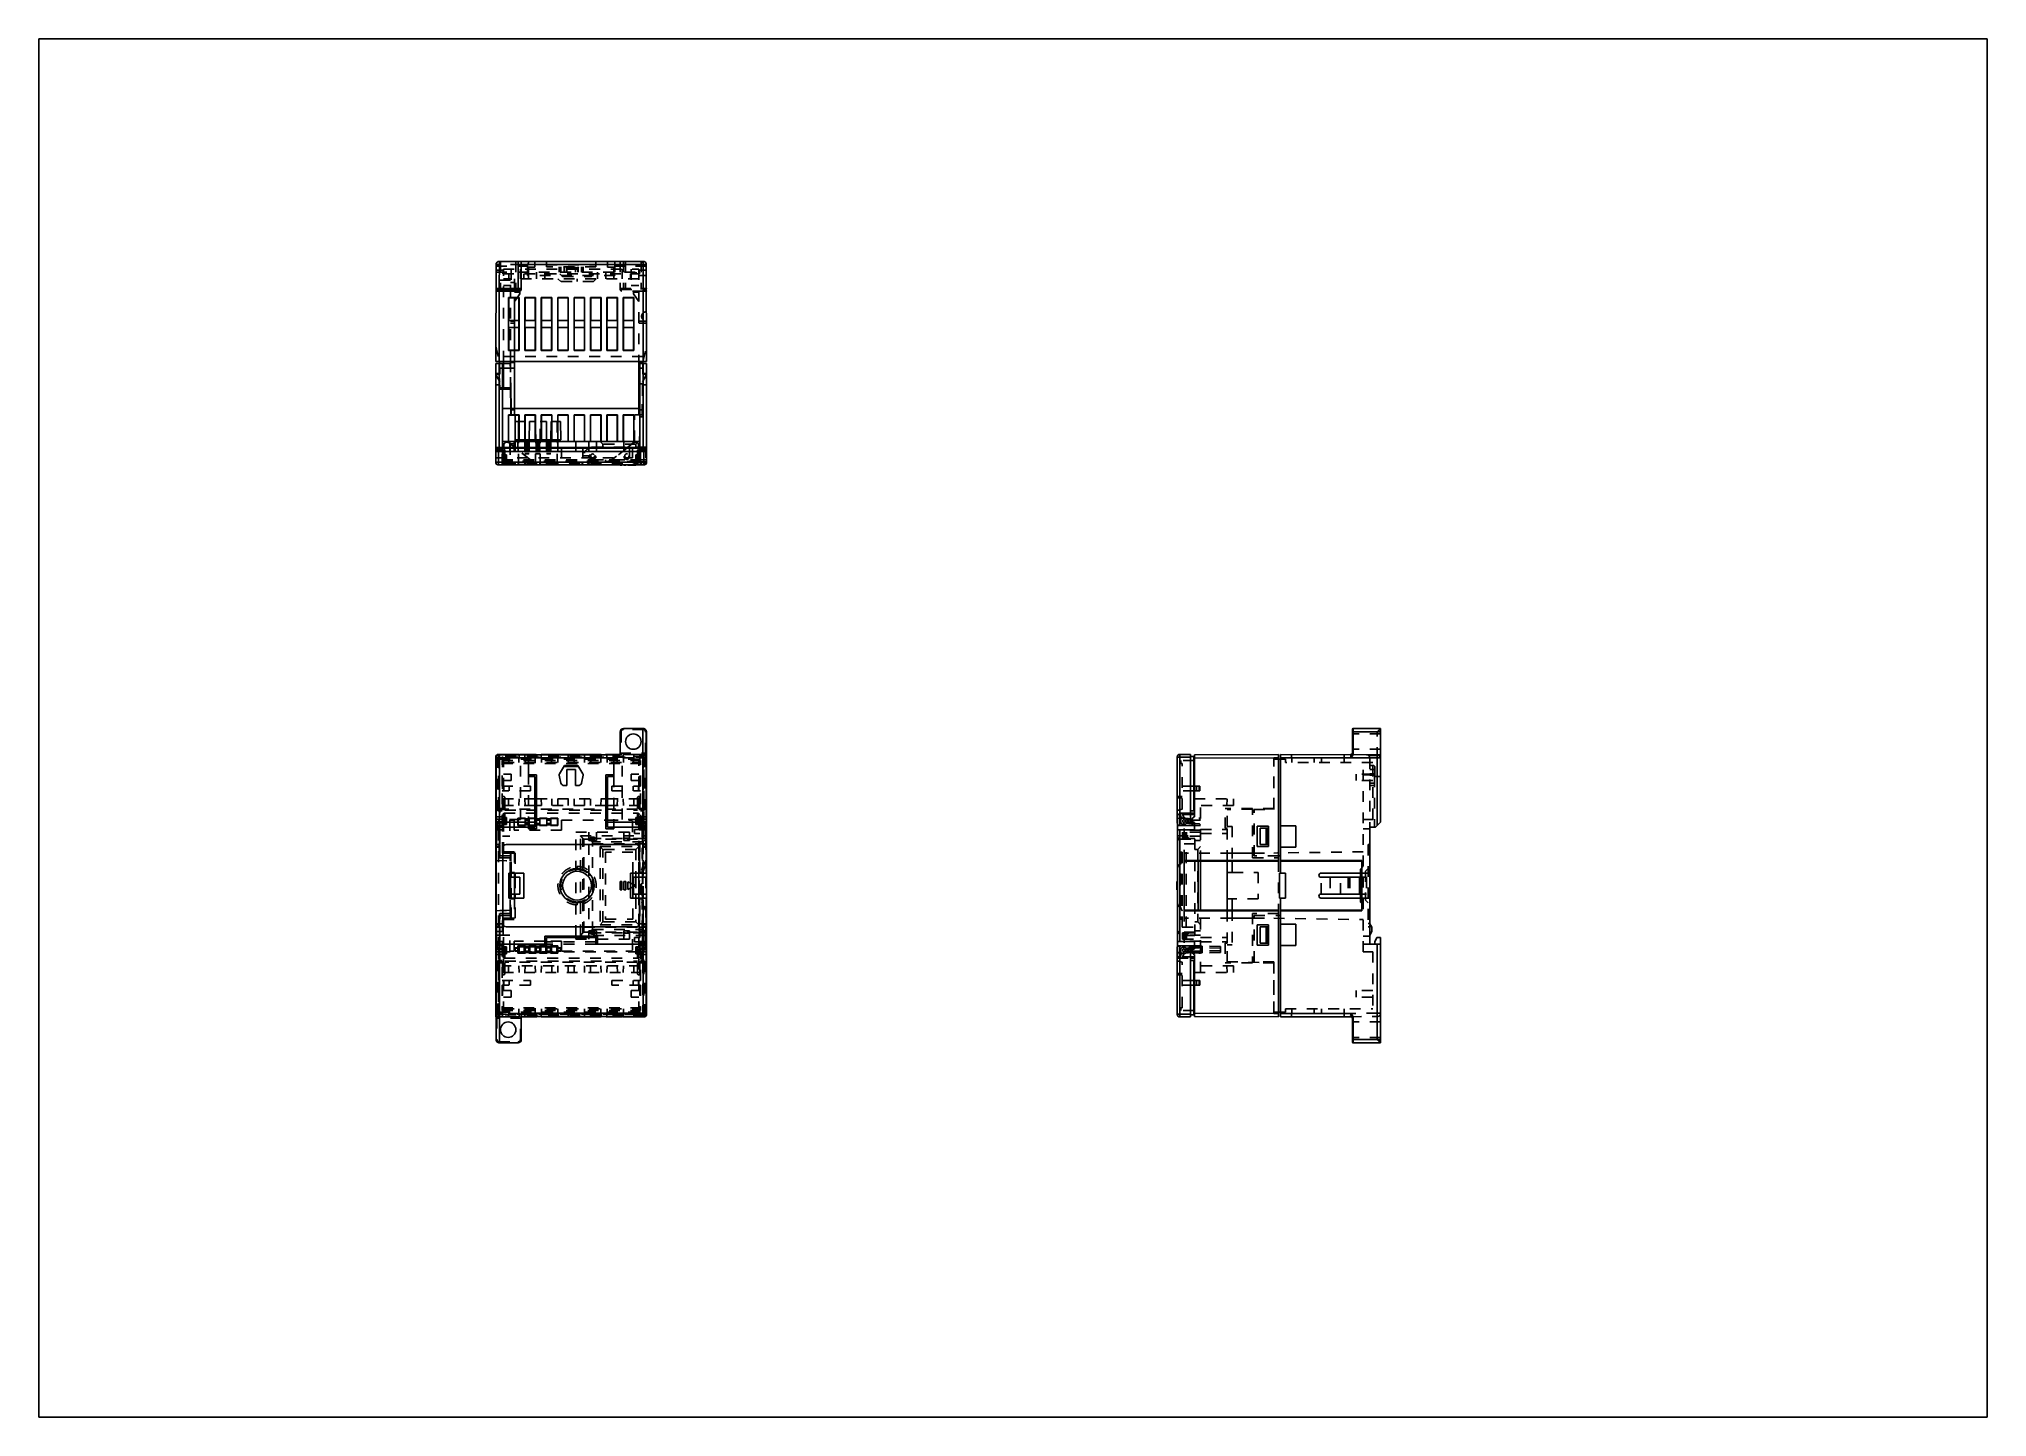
# Model space of a CAD drawing. Extents: x 0 to 594, y 0 to 420.
import ezdxf

# ---------------------------------------------------------------- set-up
doc = ezdxf.new("R2010")
doc.units = 0
doc.header["$LTSCALE"] = 32.67
doc.linetypes.add('HIDDEN', pattern=[0.2, 0.1, -0.1])
for name, color, linetype in [('MANIFOLD_SOLDXF_CONTINUOUS_LINE', 7, 'CONTINUOUS'), ('MANIFOLD_SOLID_BDXF_HIDDEN_LINE', 7, 'CONTINUOUS'), ('XIAO_DXF_FORMAT', 7, 'CONTINUOUS')]:
    doc.layers.add(name, color=color, linetype=linetype)

msp = doc.modelspace()

# ---------------------------------------------------------------- linework, layer by layer
at = {"layer": 'MANIFOLD_SOLDXF_CONTINUOUS_LINE', "color": 7, "linetype": 'CONTINUOUS'}
for p, q in [((139.28, 321.72), (139.38, 351.22)), ((140.38, 352.22), (140.36, 343.92)), ((140.38, 352.22), (184.19, 352.22)), ((146.08, 352.22), (146.08, 343.62)), ((147.08, 352.22), (147.08, 343.74)), ((147.08, 351.22), (184.19, 351.22)), ((184.19, 352.22), (184.19, 351.22)), ((184.28, 321.72), (184.19, 351.22)), ((185.19, 351.22), (185.28, 321.72)), ((146.78, 343.62), (139.66, 343.62)), ((140.35, 343.11), (140.28, 321.72)), ((140.35, 343.11), (140.35, 343.62)), ((140.35, 343.11), (146.78, 343.11)), ((140.36, 343.62), (140.36, 343.92)), ((147.08, 343.92), (140.36, 343.92)), ((143.18, 341.17), (143.18, 325.06)), ((143.18, 341.17), (143.23, 341.12)), ((143.18, 341.17), (146.38, 341.17)), ((143.23, 341.12), (143.23, 334.22)), ((146.33, 341.12), (143.23, 341.12)), ((144.98, 339.96), (145.77, 341.12)), ((144.98, 341.12), (144.98, 334.22)), ((146.33, 341.12), (146.38, 341.17)), ((146.33, 334.22), (146.33, 341.12)), ((146.38, 325.06), (146.38, 341.17)), ((146.78, 343.62), (146.78, 343.11)), ((148.18, 341.17), (148.18, 325.06)), ((148.23, 341.12), (148.18, 341.17)), ((148.18, 341.17), (151.38, 341.17)), ((148.23, 341.12), (148.23, 334.22)), ((151.33, 341.12), (148.23, 341.12)), ((151.33, 341.12), (151.38, 341.17)), ((151.33, 334.22), (151.33, 341.12)), ((151.38, 325.06), (151.38, 341.17)), ((153.18, 341.17), (153.18, 325.06)), ((153.18, 341.17), (153.23, 341.12)), ((153.18, 341.17), (156.38, 341.17)), ((153.23, 334.22), (153.23, 341.12)), ((156.33, 341.12), (153.23, 341.12)), ((156.33, 341.12), (156.38, 341.17)), ((156.33, 334.22), (156.33, 341.12)), ((156.38, 325.06), (156.38, 341.17)), ((158.18, 341.17), (158.18, 325.06)), ((158.18, 341.17), (158.23, 341.12)), ((158.18, 341.17), (161.38, 341.17)), ((158.23, 341.12), (158.23, 334.22)), ((161.33, 341.12), (158.23, 341.12)), ((161.33, 341.12), (161.38, 341.17)), ((161.33, 334.22), (161.33, 341.12)), ((161.38, 325.06), (161.38, 341.17)), ((163.18, 341.17), (163.18, 325.06)), ((163.18, 341.17), (163.23, 341.12)), ((163.18, 341.17), (166.38, 341.17)), ((163.23, 341.12), (163.23, 334.22)), ((166.33, 341.12), (163.23, 341.12)), ((166.33, 341.12), (166.38, 341.17)), ((166.33, 334.22), (166.33, 341.12)), ((166.38, 325.06), (166.38, 341.17)), ((168.18, 341.17), (168.18, 325.06)), ((168.18, 341.17), (168.23, 341.12)), ((168.18, 341.17), (171.38, 341.17)), ((168.23, 341.12), (168.23, 334.22)), ((171.33, 341.12), (168.23, 341.12)), ((171.33, 341.12), (171.38, 341.17)), ((171.33, 334.22), (171.33, 341.12)), ((171.38, 325.06), (171.38, 341.17)), ((173.18, 341.17), (173.18, 325.06)), ((173.18, 341.17), (176.38, 341.17)), ((173.18, 341.17), (173.23, 341.12)), ((173.23, 341.12), (173.23, 334.22)), ((176.33, 341.12), (173.23, 341.12)), ((176.38, 341.17), (176.33, 341.12)), ((176.33, 334.22), (176.33, 341.12)), ((176.38, 325.06), (176.38, 341.17)), ((178.18, 341.17), (178.18, 325.06)), ((178.18, 341.17), (181.38, 341.17)), ((178.18, 341.17), (178.23, 341.12)), ((178.23, 341.12), (178.23, 334.22)), ((181.33, 341.12), (178.23, 341.12)), ((181.33, 341.12), (181.38, 341.17)), ((181.33, 334.22), (181.33, 341.12)), ((181.38, 325.06), (181.38, 341.17)), ((143.2, 334.22), (143.2, 332.02)), ((143.2, 334.22), (146.36, 334.22)), ((146.36, 332.02), (146.36, 334.22)), ((148.2, 334.22), (148.2, 332.02)), ((148.2, 334.22), (151.36, 334.22)), ((151.36, 332.02), (151.36, 334.22)), ((153.2, 332.02), (153.2, 334.22)), ((153.2, 334.22), (156.36, 334.22)), ((156.36, 332.02), (156.36, 334.22)), ((158.2, 334.22), (158.2, 332.02)), ((158.2, 334.22), (161.36, 334.22)), ((161.36, 332.02), (161.36, 334.22)), ((163.2, 334.22), (163.2, 332.02)), ((166.36, 334.22), (163.2, 334.22)), ((166.36, 332.02), (166.36, 334.22)), ((168.2, 334.22), (168.2, 332.02)), ((168.2, 334.22), (171.36, 334.22)), ((171.36, 332.02), (171.36, 334.22)), ((173.2, 334.22), (173.2, 332.02)), ((173.2, 334.22), (176.36, 334.22)), ((176.36, 332.02), (176.36, 334.22)), ((178.2, 334.22), (181.36, 334.22)), ((178.2, 334.22), (178.2, 332.02)), ((181.36, 332.02), (181.36, 334.22)), ((146.36, 332.02), (143.2, 332.02)), ((143.23, 332.02), (143.23, 325.12)), ((144.98, 332.02), (144.98, 325.12)), ((146.33, 325.12), (146.33, 332.02)), ((151.36, 332.02), (148.2, 332.02)), ((148.23, 332.02), (148.23, 325.12)), ((151.33, 325.12), (151.33, 332.02)), ((156.36, 332.02), (153.2, 332.02)), ((153.23, 325.12), (153.23, 332.02)), ((156.33, 325.12), (156.33, 332.02)), ((161.36, 332.02), (158.2, 332.02)), ((158.23, 332.02), (158.23, 325.12)), ((161.33, 325.12), (161.33, 332.02)), ((163.2, 332.02), (166.36, 332.02)), ((163.23, 332.02), (163.23, 325.12)), ((166.33, 325.12), (166.33, 332.02)), ((171.36, 332.02), (168.2, 332.02)), ((168.23, 332.02), (168.23, 325.12)), ((171.33, 325.12), (171.33, 332.02)), ((176.36, 332.02), (173.2, 332.02)), ((173.23, 332.02), (173.23, 325.12)), ((176.33, 325.12), (176.33, 332.02)), ((181.36, 332.02), (178.2, 332.02)), ((178.23, 332.02), (178.23, 325.12)), ((181.33, 325.12), (181.33, 332.02)), ((139.28, 321.72), (185.28, 321.72)), ((139.28, 291.07), (139.28, 321.07)), ((139.28, 321.07), (141.38, 321.07)), ((140.28, 295.49), (140.28, 321.07)), ((140.43, 321.72), (140.44, 321.07)), ((141.38, 321.07), (141.38, 295.47)), ((141.68, 321.72), (141.68, 313.72)), ((143.23, 325.12), (143.18, 325.06)), ((146.38, 325.06), (143.18, 325.06)), ((143.23, 325.12), (146.33, 325.12)), ((144.98, 321.72), (144.98, 307.37)), ((146.33, 325.12), (146.38, 325.06)), ((148.23, 325.12), (148.18, 325.06)), ((151.38, 325.06), (148.18, 325.06)), ((148.23, 325.12), (151.33, 325.12)), ((151.38, 325.06), (151.33, 325.12)), ((153.23, 325.12), (153.18, 325.06)), ((156.38, 325.06), (153.18, 325.06)), ((153.23, 325.12), (156.33, 325.12)), ((156.33, 325.12), (156.38, 325.06)), ((158.23, 325.12), (158.18, 325.06)), ((161.38, 325.06), (158.18, 325.06)), ((158.23, 325.12), (161.33, 325.12)), ((161.33, 325.12), (161.38, 325.06)), ((163.23, 325.12), (163.18, 325.06)), ((166.38, 325.06), (163.18, 325.06)), ((163.23, 325.12), (166.33, 325.12)), ((166.33, 325.12), (166.38, 325.06)), ((168.23, 325.12), (168.18, 325.06)), ((171.38, 325.06), (168.18, 325.06)), ((168.23, 325.12), (171.33, 325.12)), ((171.33, 325.12), (171.38, 325.06)), ((173.23, 325.12), (173.18, 325.06)), ((176.38, 325.06), (173.18, 325.06)), ((173.23, 325.12), (176.33, 325.12)), ((176.33, 325.12), (176.38, 325.06)), ((178.23, 325.12), (178.18, 325.06)), ((181.38, 325.06), (178.18, 325.06)), ((178.23, 325.12), (181.33, 325.12)), ((181.33, 325.12), (181.38, 325.06)), ((182.88, 307.37), (182.88, 321.72)), ((183.18, 321.07), (185.28, 321.07)), ((183.18, 295.47), (183.18, 321.07)), ((184.12, 321.07), (184.13, 321.72)), ((184.28, 321.07), (184.28, 295.47)), ((185.28, 291.07), (185.28, 321.07)), ((144.98, 319.67), (141.38, 319.67)), ((183.18, 319.67), (182.88, 319.67)), ((141.38, 313.72), (143.88, 313.72)), ((141.38, 313.22), (143.79, 313.22)), ((143.86, 307.37), (143.78, 313.71)), ((143.88, 313.72), (143.96, 307.37)), ((141.38, 307.37), (183.18, 307.37)), ((143.18, 305.41), (143.22, 305.37)), ((143.18, 305.41), (143.18, 297.37)), ((146.38, 305.41), (143.18, 305.41)), ((143.22, 297.37), (143.22, 305.37)), ((143.22, 305.37), (146.34, 305.37)), ((145.18, 305.37), (145.18, 297.37)), ((145.23, 303.37), (145.18, 297.87)), ((145.23, 303.37), (146.34, 303.37)), ((146.23, 303.37), (146.18, 297.87)), ((146.34, 305.37), (146.38, 305.41)), ((146.34, 305.37), (146.34, 297.37)), ((146.38, 297.37), (146.38, 305.41)), ((148.18, 305.41), (148.22, 305.37)), ((151.38, 305.41), (148.18, 305.41)), ((148.18, 305.41), (148.18, 297.37)), ((148.22, 305.37), (151.34, 305.37)), ((148.22, 297.37), (148.22, 305.37)), ((149.48, 297.87), (149.53, 303.37)), ((149.53, 303.37), (151.34, 303.37)), ((151.34, 305.37), (151.38, 305.41)), ((151.34, 305.37), (151.34, 297.37)), ((151.38, 297.37), (151.38, 305.41)), ((156.38, 305.41), (153.18, 305.41)), ((153.18, 305.41), (153.22, 305.37)), ((153.18, 305.41), (153.18, 297.37)), ((153.22, 305.37), (156.34, 305.37)), ((153.22, 297.37), (153.22, 305.37)), ((154.73, 303.37), (153.22, 303.37)), ((154.78, 297.87), (154.73, 303.37)), ((156.13, 303.37), (156.08, 297.87)), ((156.34, 303.37), (156.13, 303.37)), ((156.34, 305.37), (156.38, 305.41)), ((156.34, 305.37), (156.34, 297.37)), ((156.38, 297.37), (156.38, 305.41)), ((161.38, 305.41), (158.18, 305.41)), ((158.18, 305.41), (158.22, 305.37)), ((158.18, 305.41), (158.18, 297.37)), ((158.22, 305.37), (161.34, 305.37)), ((158.22, 297.37), (158.22, 305.37)), ((158.22, 303.37), (159.03, 303.37)), ((159.03, 303.37), (159.08, 297.87)), ((161.34, 305.37), (161.38, 305.41)), ((161.34, 305.37), (161.34, 297.37)), ((161.38, 297.37), (161.38, 305.41)), ((166.38, 305.41), (163.18, 305.41)), ((163.18, 305.41), (163.22, 305.37)), ((163.18, 305.41), (163.18, 297.37)), ((163.22, 305.37), (166.34, 305.37)), ((163.22, 297.37), (163.22, 305.37)), ((166.34, 305.37), (166.38, 305.41)), ((166.34, 305.37), (166.34, 297.37)), ((166.38, 297.37), (166.38, 305.41)), ((171.38, 305.41), (168.18, 305.41)), ((168.18, 305.41), (168.22, 305.37)), ((168.18, 305.41), (168.18, 297.37)), ((168.22, 305.37), (171.34, 305.37)), ((168.22, 297.37), (168.22, 305.37)), ((171.34, 305.37), (171.38, 305.41)), ((171.34, 305.37), (171.34, 297.37)), ((171.38, 297.37), (171.38, 305.41)), ((176.38, 305.41), (173.18, 305.41)), ((173.18, 305.41), (173.22, 305.37)), ((173.18, 305.41), (173.18, 297.37)), ((173.22, 305.37), (176.34, 305.37)), ((173.22, 297.37), (173.22, 305.37)), ((176.34, 305.37), (176.38, 305.41)), ((176.34, 305.37), (176.34, 297.37)), ((176.38, 297.37), (176.38, 305.41)), ((181.38, 305.41), (178.18, 305.41)), ((178.18, 305.41), (178.22, 305.37)), ((178.18, 305.41), (178.18, 297.37)), ((178.22, 305.37), (181.34, 305.37)), ((178.22, 297.37), (178.22, 305.37)), ((181.34, 305.37), (181.38, 305.41)), ((181.34, 305.37), (181.34, 297.37)), ((181.38, 297.37), (181.38, 305.41)), ((146.38, 297.37), (143.18, 297.37)), ((145.18, 297.87), (146.34, 297.87)), ((146.19, 297.37), (146.18, 297.87)), ((151.38, 297.37), (148.18, 297.37)), ((151.34, 297.87), (148.22, 297.87)), ((148.63, 297.87), (148.64, 297.37)), ((149.03, 297.37), (149.03, 297.87)), ((149.48, 297.87), (149.49, 297.37)), ((156.38, 297.37), (153.18, 297.37)), ((153.22, 297.87), (156.34, 297.87)), ((154.78, 297.87), (154.78, 297.37)), ((155.23, 297.87), (155.24, 297.37)), ((155.63, 297.37), (155.63, 297.87)), ((156.08, 297.87), (156.09, 297.37)), ((161.38, 297.37), (158.18, 297.37)), ((159.08, 297.87), (158.22, 297.87)), ((166.38, 297.37), (163.18, 297.37)), ((171.38, 297.37), (168.18, 297.37)), ((176.38, 297.37), (173.18, 297.37)), ((181.38, 297.37), (178.18, 297.37)), ((139.28, 295.52), (141.38, 295.47)), ((139.28, 294.77), (139.89, 294.77)), ((139.29, 291.02), (139.29, 294.77)), ((139.29, 294.32), (185.27, 294.32)), ((184.67, 295.32), (139.89, 295.32)), ((139.89, 294.32), (139.89, 295.32)), ((140.09, 290.22), (140.09, 294.32)), ((141.38, 295.47), (141.54, 295.47)), ((141.7, 295.47), (141.54, 295.47)), ((141.54, 295.47), (141.54, 295.32)), ((141.72, 296.15), (141.69, 295.32)), ((145.33, 295.32), (143.34, 296.9)), ((179.43, 295.47), (145.14, 295.47)), ((181.22, 296.9), (179.24, 295.32)), ((182.87, 295.32), (182.84, 296.15)), ((182.87, 295.47), (185.28, 295.47)), ((183.02, 295.32), (183.02, 295.47)), ((184.47, 294.32), (184.47, 290.22)), ((184.67, 294.32), (184.67, 295.32)), ((184.67, 294.77), (185.28, 294.77)), ((185.27, 291.02), (185.27, 294.77)), ((185.27, 291.02), (139.29, 291.02)), ((184.47, 290.22), (140.09, 290.22)), ((146.31, 290.22), (146.38, 290.17)), ((147.98, 290.17), (146.38, 290.17)), ((147.98, 290.17), (148.06, 290.22)), ((149.68, 290.17), (149.61, 290.22)), ((149.68, 290.17), (151.28, 290.17)), ((151.28, 290.17), (151.36, 290.22)), ((152.98, 290.17), (152.91, 290.22)), ((154.58, 290.17), (152.98, 290.17)), ((154.58, 290.17), (154.66, 290.22)), ((156.28, 290.17), (156.21, 290.22)), ((156.28, 290.17), (157.88, 290.17)), ((157.96, 290.22), (157.88, 290.17)), ((177.2, 290.12), (177.2, 290.22)), ((177.2, 290.12), (177.76, 290.12)), ((177.76, 290.22), (177.76, 290.12)), ((178.37, 290.22), (178.37, 290.12)), ((178.37, 290.12), (178.96, 290.12)), ((178.96, 290.22), (178.96, 290.12)), ((179.6, 290.22), (179.6, 290.12)), ((182.04, 290.12), (179.6, 290.12)), ((182.04, 290.22), (182.04, 290.12)), ((177.23, 208.85), (177.23, 201.85)), ((178.23, 209.85), (184.18, 209.85)), ((184.18, 209.85), (184.18, 181.25)), ((185.19, 180.26), (185.19, 208.85)), ((185.19, 208.85), (185.21, 208.85)), ((185.21, 208.85), (185.21, 202.21)), ((400.47, 202.38), (400.47, 209.55)), ((400.47, 208.85), (409.07, 208.85)), ((400.77, 202.38), (400.77, 209.85)), ((409.07, 209.85), (400.77, 209.85)), ((409.07, 181.25), (409.07, 209.85)), ((400.77, 202.38), (400.47, 202.38)), ((139.28, 180.2), (139.28, 200.95)), ((139.38, 200.86), (139.28, 200.95)), ((139.38, 200.86), (139.38, 180.26)), ((139.38, 200.86), (149.28, 200.86)), ((140.28, 201.95), (140.38, 201.86)), ((140.38, 201.95), (140.28, 201.95)), ((140.38, 181.25), (140.38, 201.86)), ((148.98, 201.86), (140.38, 201.86)), ((143.18, 201.94), (143.18, 201.89)), ((146.38, 201.94), (143.18, 201.94)), ((143.18, 201.89), (146.38, 201.89)), ((146.38, 201.89), (146.38, 201.94)), ((148.18, 201.94), (148.18, 201.89)), ((151.38, 201.94), (148.18, 201.94)), ((148.18, 201.89), (151.38, 201.89)), ((175.58, 201.87), (148.98, 201.87)), ((149.28, 195.25), (149.28, 201.55)), ((149.28, 200.87), (175.28, 200.87)), ((151.38, 201.89), (151.38, 201.94)), ((153.18, 201.94), (153.18, 201.89)), ((156.38, 201.94), (153.18, 201.94)), ((153.18, 201.89), (156.38, 201.89)), ((156.38, 201.89), (156.38, 201.94)), ((158.18, 201.94), (158.18, 201.89)), ((161.38, 201.94), (158.18, 201.94)), ((158.18, 201.89), (161.38, 201.89)), ((158.71, 196.06), (160.23, 198.54)), ((160.05, 198.24), (164.52, 198.24)), ((164.33, 198.54), (160.23, 198.54)), ((160.98, 197.34), (160.98, 192.44)), ((163.58, 197.34), (160.98, 197.34)), ((161.38, 201.89), (161.38, 201.94)), ((163.18, 201.94), (163.18, 201.89)), ((166.38, 201.94), (163.18, 201.94)), ((163.18, 201.89), (166.38, 201.89)), ((163.58, 192.44), (163.58, 197.34)), ((165.86, 196.06), (164.33, 198.54)), ((166.38, 201.89), (166.38, 201.94)), ((168.18, 201.94), (168.18, 201.89)), ((171.38, 201.94), (168.18, 201.94)), ((168.18, 201.89), (171.38, 201.89)), ((171.38, 201.89), (171.38, 201.94)), ((173.18, 201.94), (173.18, 201.89)), ((176.38, 201.94), (173.18, 201.94)), ((173.18, 201.89), (176.38, 201.89)), ((175.28, 195.25), (175.28, 201.55)), ((175.58, 201.85), (175.58, 201.87)), ((175.58, 201.85), (177.23, 201.85)), ((176.38, 201.89), (176.38, 201.94)), ((185.28, 200.95), (185.21, 200.88)), ((185.28, 200.95), (185.28, 180.2)), ((347.07, 201.15), (347.07, 181.05)), ((347.07, 201.15), (351.17, 201.15)), ((347.87, 180.25), (347.87, 201.95)), ((351.17, 201.95), (347.87, 201.95)), ((351.17, 201.95), (351.17, 182.17)), ((351.17, 201.35), (352.17, 201.35)), ((352.17, 184.75), (352.17, 201.35)), ((352.32, 192.25), (352.32, 201.85)), ((352.32, 201.85), (352.32, 188.4)), ((377.92, 201.95), (352.35, 201.85)), ((377.92, 200.95), (352.37, 200.85)), ((352.37, 182.94), (352.37, 200.85)), ((377.92, 169.45), (377.92, 201.95)), ((377.92, 200.55), (378.57, 200.55)), ((378.57, 165.75), (378.57, 201.95)), ((378.57, 201.95), (409.07, 201.85)), ((408.07, 200.86), (378.57, 200.95)), ((408.07, 200.86), (408.07, 180.26)), ((408.07, 200.86), (409.07, 200.86)), ((409.07, 201.55), (408.77, 201.55)), ((149.28, 195.75), (151.68, 195.75)), ((149.28, 195.25), (151.23, 195.25)), ((151.23, 195.25), (151.23, 179.75)), ((151.68, 195.75), (151.68, 179.25)), ((158.63, 195.62), (159.16, 193.23)), ((160.98, 192.44), (160.14, 192.44)), ((163.58, 192.44), (164.43, 192.44)), ((165.4, 193.23), (165.93, 195.62)), ((172.88, 179.25), (172.88, 195.75)), ((172.88, 195.75), (175.28, 195.75)), ((173.33, 179.75), (173.33, 195.25)), ((173.33, 195.25), (175.28, 195.25)), ((352.17, 192.25), (352.32, 192.25)), ((352.32, 190.85), (352.17, 190.85)), ((352.32, 182.93), (352.32, 190.85)), ((151.23, 188.4), (151.68, 188.4)), ((151.68, 186.35), (151.23, 186.35)), ((172.88, 188.4), (173.33, 188.4)), ((173.33, 186.35), (172.88, 186.35)), ((351.17, 184.75), (352.17, 184.75)), ((352.32, 188.4), (352.32, 188.4)), ((139.28, 180.2), (139.28, 173.7)), ((139.28, 180.2), (139.3, 180.2)), ((139.3, 173.7), (139.3, 180.2)), ((139.37, 150.35), (139.37, 179.75)), ((139.38, 179.75), (139.38, 180.26)), ((139.38, 179.75), (151.23, 179.75)), ((140.38, 181.25), (151.23, 181.25)), ((149.28, 179.25), (149.28, 179.75)), ((151.68, 179.25), (149.28, 179.25)), ((151.63, 182.55), (151.23, 182.55)), ((151.23, 182.45), (151.53, 182.45)), ((151.53, 180.35), (151.23, 180.35)), ((151.23, 180.25), (151.63, 180.25)), ((151.63, 182.55), (151.53, 182.45)), ((151.53, 182.45), (151.53, 180.35)), ((151.53, 180.35), (151.63, 180.25)), ((151.57, 181.95), (151.62, 182)), ((151.57, 180.85), (151.57, 181.95)), ((151.57, 181.95), (151.68, 181.95)), ((151.62, 180.81), (151.57, 180.85)), ((151.68, 180.85), (151.57, 180.85)), ((151.62, 182), (151.63, 182.36)), ((151.68, 182), (151.62, 182)), ((151.63, 180.45), (151.62, 180.81)), ((151.62, 180.81), (151.68, 180.81)), ((151.63, 182.36), (151.63, 182.55)), ((151.68, 182.36), (151.63, 182.36)), ((151.63, 180.25), (151.63, 180.45)), ((151.63, 180.45), (151.68, 180.45)), ((172.88, 181.95), (173.33, 181.95)), ((175.28, 179.25), (172.88, 179.25)), ((173.33, 181.25), (184.18, 181.25)), ((185.19, 179.75), (173.33, 179.75)), ((175.28, 179.25), (175.28, 179.75)), ((185.19, 180.26), (185.19, 179.75)), ((185.19, 165.8), (185.19, 179.75)), ((185.28, 180.2), (185.27, 180.2)), ((185.27, 173.7), (185.27, 180.2)), ((185.28, 180.2), (185.28, 173.7)), ((347.12, 143.13), (347.12, 180.78)), ((347.12, 178.95), (352.37, 178.95)), ((351.17, 180.25), (347.87, 180.25)), ((347.92, 144.95), (347.92, 178.95)), ((352.32, 184), (351.17, 184)), ((351.17, 183.6), (352.32, 183.6)), ((351.3, 182.05), (351.52, 182.05)), ((351.52, 182.02), (351.34, 182.02)), ((351.52, 182.05), (351.52, 181.82)), ((352.32, 181.18), (352.32, 178.95)), ((352.37, 178.95), (352.37, 181.17)), ((371.42, 173.85), (371.42, 180.05)), ((371.42, 180.05), (374.92, 180.05)), ((372.37, 174.45), (372.37, 179.45)), ((372.37, 179.45), (374.67, 179.45)), ((374.17, 174.45), (374.17, 179.45)), ((374.67, 179.45), (374.67, 174.45)), ((374.92, 180.05), (374.92, 173.85)), ((378.57, 180.2), (383.27, 180.2)), ((383.27, 173.7), (383.27, 180.2)), ((405.77, 179.75), (407.57, 179.75)), ((405.77, 150.35), (405.77, 179.75)), ((407.57, 179.75), (409.07, 181.25)), ((139.28, 169.6), (139.28, 173.7)), ((139.28, 173.7), (139.3, 173.7)), ((141.48, 173.45), (141.48, 150.45)), ((182.08, 174.45), (142.48, 174.45)), ((183.08, 165.8), (183.08, 173.45)), ((185.28, 173.7), (185.27, 173.7)), ((185.28, 173.7), (185.28, 165.75)), ((374.92, 173.85), (371.42, 173.85)), ((374.67, 174.45), (372.37, 174.45)), ((378.57, 173.7), (383.27, 173.7)), ((139.28, 154.3), (139.28, 169.6)), ((139.36, 169.6), (139.28, 169.6)), ((349.22, 154.3), (349.22, 169.6)), ((377.92, 169.6), (349.22, 169.6)), ((353.42, 169.45), (349.22, 169.45)), ((353.42, 154.45), (353.42, 169.45)), ((362.27, 169.4), (353.42, 169.4)), ((354.22, 154.5), (354.22, 169.4)), ((362.27, 165.95), (362.27, 169.45)), ((362.27, 169.45), (377.92, 169.45)), ((363.87, 165.95), (363.87, 169.45)), ((378.57, 171.05), (377.92, 171.05)), ((403.37, 169.6), (378.57, 169.6)), ((403.37, 169.45), (378.57, 169.45)), ((403.37, 154.31), (403.37, 169.6)), ((143.27, 165.8), (143.27, 158.1)), ((147.87, 165.8), (143.27, 165.8)), ((143.68, 158.1), (143.68, 165.8)), ((143.78, 158.11), (143.78, 165.8)), ((144.98, 165.76), (143.78, 165.76)), ((143.78, 164.5), (146.58, 164.5)), ((144.98, 165.8), (144.98, 158.11)), ((145.18, 165.8), (145.18, 164.5)), ((146.58, 164.5), (146.58, 159.4)), ((147.87, 165.8), (147.87, 158.1)), ((180.37, 165.8), (183.08, 165.8)), ((180.37, 158.11), (180.37, 165.8)), ((181.08, 158.11), (181.08, 165.8)), ((181.28, 164.5), (185.23, 164.5)), ((181.28, 164.5), (181.28, 159.4)), ((181.98, 165.8), (181.98, 164.5)), ((182.88, 158.11), (182.88, 165.8)), ((185.24, 165.76), (182.88, 165.76)), ((185.19, 165.8), (183.08, 165.8)), ((185.19, 165.8), (185.24, 165.76)), ((185.2, 164.5), (185.2, 159.4)), ((185.23, 159.4), (185.23, 164.5)), ((185.24, 164.5), (185.24, 159.4)), ((185.28, 165.75), (185.28, 165.75)), ((185.28, 158.15), (185.28, 165.75)), ((185.28, 165.75), (185.28, 158.15)), ((346.97, 163.18), (346.97, 160.72)), ((347.12, 163.18), (346.97, 163.18)), ((346.97, 160.72), (347.12, 160.72)), ((362.27, 157.95), (362.27, 165.95)), ((363.87, 165.95), (362.27, 165.95)), ((378.27, 165.75), (378.27, 158.15)), ((378.27, 165.75), (380.07, 165.75)), ((380.07, 158.15), (380.07, 165.75)), ((390.89, 165.76), (402.67, 165.8)), ((390.89, 164.5), (402.97, 164.5)), ((403.37, 165.8), (402.67, 165.8)), ((402.67, 164.5), (402.67, 159.4)), ((402.97, 158.11), (402.97, 165.8)), ((143.27, 158.1), (147.87, 158.1)), ((143.78, 159.4), (146.58, 159.4)), ((143.78, 158.15), (144.98, 158.15)), ((145.18, 159.4), (145.18, 158.1)), ((180.37, 158.11), (183.08, 158.11)), ((181.28, 159.4), (185.23, 159.4)), ((181.98, 159.4), (181.98, 158.11)), ((182.88, 158.15), (185.24, 158.15)), ((185.19, 158.1), (183.08, 158.1)), ((183.08, 150.45), (183.08, 158.1)), ((185.24, 158.15), (185.19, 158.1)), ((185.19, 150.35), (185.19, 158.1)), ((185.28, 158.15), (185.28, 158.15)), ((185.28, 158.15), (185.28, 150.2)), ((353.42, 154.45), (349.22, 154.45)), ((362.27, 154.5), (353.42, 154.5)), ((362.27, 154.46), (362.27, 157.95)), ((363.87, 157.95), (362.27, 157.95)), ((377.92, 154.45), (362.27, 154.46)), ((363.87, 154.46), (363.87, 157.95)), ((377.92, 121.95), (377.92, 154.45)), ((378.27, 158.15), (380.07, 158.15)), ((378.57, 121.95), (378.57, 158.15)), ((378.57, 154.46), (403.37, 154.46)), ((402.97, 159.4), (390.89, 159.4)), ((402.67, 158.11), (390.89, 158.15)), ((403.37, 158.1), (402.67, 158.11)), ((139.28, 154.3), (139.36, 154.31)), ((139.28, 150.2), (139.28, 154.3)), ((139.28, 143.7), (139.28, 150.2)), ((139.28, 150.2), (139.3, 150.2)), ((139.3, 150.2), (139.3, 143.7)), ((139.37, 149.28), (139.37, 150.35)), ((139.37, 150.35), (141.49, 150.35)), ((139.37, 147.93), (139.37, 149.28)), ((139.37, 149.28), (141.58, 149.28)), ((141.58, 150.02), (141.58, 146.85)), ((142.48, 149.45), (182.08, 149.45)), ((182.98, 146.85), (182.98, 150.02)), ((182.98, 149.28), (185.19, 149.28)), ((183.08, 150.35), (185.19, 150.35)), ((185.19, 150.35), (185.19, 149.28)), ((185.19, 149.28), (185.19, 147.93)), ((185.28, 150.2), (185.27, 150.2)), ((185.27, 150.2), (185.27, 143.7)), ((185.28, 150.2), (185.28, 143.7)), ((377.92, 154.3), (349.22, 154.3)), ((371.42, 150.05), (374.92, 150.05)), ((371.42, 143.85), (371.42, 150.05)), ((372.37, 149.45), (374.67, 149.45)), ((372.37, 144.45), (372.37, 149.45)), ((374.17, 144.45), (374.17, 149.45)), ((374.67, 149.45), (374.67, 144.45)), ((374.92, 150.05), (374.92, 143.85)), ((377.92, 152.85), (378.57, 152.85)), ((378.57, 154.3), (403.37, 154.31)), ((378.57, 150.2), (383.27, 150.2)), ((383.27, 150.2), (383.27, 143.7)), ((406.37, 149.28), (405.77, 150.35)), ((406.37, 147.93), (406.37, 149.28)), ((139.28, 122.95), (139.28, 143.7)), ((139.28, 143.7), (139.3, 143.7)), ((139.37, 146.85), (139.37, 147.93)), ((141.58, 147.93), (139.37, 147.93)), ((139.37, 146.85), (139.37, 144.15)), ((141.58, 146.85), (139.37, 146.85)), ((139.38, 144.15), (139.38, 115.05)), ((139.38, 144.15), (154.78, 144.15)), ((140.38, 114.05), (140.38, 144.15)), ((154.28, 146.6), (170.28, 146.6)), ((154.28, 144.15), (154.28, 146.6)), ((154.78, 145.05), (154.28, 145.05)), ((169.78, 146.15), (154.78, 146.15)), ((154.78, 144.15), (154.78, 146.15)), ((163.68, 146.15), (163.68, 146.6)), ((167.68, 146.6), (167.68, 146.15)), ((169.78, 144.15), (169.78, 146.15)), ((169.78, 145.6), (170.28, 145.6)), ((169.78, 144.15), (185.19, 144.15)), ((169.98, 145.6), (169.98, 146.6)), ((170.28, 146.6), (170.28, 144.15)), ((185.19, 147.93), (182.98, 147.93)), ((185.19, 146.85), (182.98, 146.85)), ((184.19, 144.15), (184.19, 122.05)), ((185.19, 147.93), (185.19, 146.85)), ((185.19, 144.15), (185.19, 146.85)), ((185.19, 123.05), (185.19, 144.15)), ((185.28, 143.7), (185.27, 143.7)), ((185.28, 143.7), (185.28, 122.95)), ((347.12, 143.45), (347.02, 143.3)), ((347.02, 143.3), (347.02, 141.7)), ((347.07, 142.85), (347.07, 122.75)), ((352.37, 144.95), (347.12, 144.95)), ((347.87, 121.95), (347.87, 143.65)), ((351.17, 143.65), (347.87, 143.65)), ((352.32, 142.73), (352.32, 144.95)), ((352.37, 144.95), (352.37, 142.74)), ((374.92, 143.85), (371.42, 143.85)), ((374.67, 144.45), (372.37, 144.45)), ((378.57, 143.7), (383.27, 143.7)), ((405.77, 146.85), (406.37, 147.93)), ((405.77, 146.85), (405.77, 144.15)), ((405.77, 144.15), (409.07, 144.15)), ((407.97, 146.15), (407.37, 144.87)), ((407.37, 144.87), (407.37, 144.15)), ((409.07, 146.15), (407.97, 146.15)), ((408.07, 144.15), (408.07, 115.05)), ((409.07, 114.05), (409.07, 146.15)), ((347.07, 141.63), (347.02, 141.7)), ((351.17, 121.95), (351.17, 141.74)), ((352.32, 140.3), (351.17, 140.3)), ((351.17, 139.9), (352.32, 139.9)), ((351.17, 139.15), (352.17, 139.15)), ((351.3, 141.85), (351.52, 141.85)), ((351.34, 141.89), (351.52, 141.89)), ((351.52, 141.85), (351.52, 142.09)), ((352.17, 139.15), (352.17, 122.55)), ((352.32, 133.05), (352.32, 140.98)), ((352.37, 140.97), (352.37, 123.05)), ((352.17, 133.05), (352.32, 133.05)), ((352.32, 131.65), (352.17, 131.65)), ((352.32, 135.5), (352.32, 135.5)), ((352.32, 122.05), (352.32, 135.5)), ((352.32, 131.65), (352.32, 122.05)), ((139.28, 122.95), (139.35, 123.02)), ((139.36, 115.05), (139.36, 121.7)), ((185.19, 123.05), (147.08, 123.05)), ((147.08, 115.05), (147.08, 123.05)), ((147.08, 122.05), (184.19, 122.05)), ((148.18, 122.02), (151.38, 122.02)), ((148.18, 122.02), (148.18, 121.96)), ((151.38, 121.96), (148.18, 121.96)), ((151.38, 121.96), (151.38, 122.02)), ((153.18, 122.02), (156.38, 122.02)), ((153.18, 122.02), (153.18, 121.96)), ((156.38, 121.96), (153.18, 121.96)), ((156.38, 121.96), (156.38, 122.02)), ((158.18, 122.02), (161.38, 122.02)), ((158.18, 122.02), (158.18, 121.96)), ((161.38, 121.96), (158.18, 121.96)), ((161.38, 121.96), (161.38, 122.02)), ((163.18, 122.02), (166.38, 122.02)), ((163.18, 122.02), (163.18, 121.96)), ((166.38, 121.96), (163.18, 121.96)), ((166.38, 121.96), (166.38, 122.02)), ((168.18, 122.02), (171.38, 122.02)), ((168.18, 122.02), (168.18, 121.96)), ((171.38, 121.96), (168.18, 121.96)), ((171.38, 121.96), (171.38, 122.02)), ((173.18, 122.02), (176.38, 122.02)), ((173.18, 122.02), (173.18, 121.96)), ((176.38, 121.96), (173.18, 121.96)), ((176.38, 121.96), (176.38, 122.02)), ((178.18, 122.02), (181.38, 122.02)), ((178.18, 122.02), (178.18, 121.96)), ((181.38, 121.96), (178.18, 121.96)), ((181.38, 121.96), (181.38, 122.02)), ((184.28, 121.95), (184.19, 122.05)), ((184.19, 121.95), (184.28, 121.95)), ((185.19, 123.05), (185.28, 122.95)), ((351.17, 122.75), (347.07, 122.75)), ((347.87, 121.95), (351.17, 121.95)), ((351.17, 122.55), (352.17, 122.55)), ((352.32, 122.05), (377.92, 121.95)), ((352.37, 123.05), (377.92, 122.95)), ((378.57, 123.35), (377.92, 123.35)), ((378.57, 122.95), (399.97, 123.02)), ((399.97, 122.02), (378.57, 121.95)), ((400.47, 121.7), (400.77, 121.7)), ((400.47, 114.35), (400.47, 121.7)), ((400.77, 115.05), (400.77, 121.7)), ((139.38, 115.05), (139.36, 115.05)), ((146.08, 114.05), (140.38, 114.05)), ((408.07, 115.05), (400.47, 115.05)), ((409.07, 114.05), (400.77, 114.05))]:
    msp.add_line(p, q, dxfattribs=at)
for centre, radius in [((181.23, 205.85), 2.35), ((164.08, 161.95), 5.25), ((164.08, 161.95), 4.4), ((143.08, 118.05), 2.35)]:
    msp.add_circle(centre, radius, dxfattribs=at)
for centre, radius, start, end in [((140.38, 351.22), 1, 89.81215, 179.81215), ((184.19, 351.22), 1, 0.07828, 90), ((139.66, 343.92), 0.3, 179.8123, 269.99881), ((146.78, 343.92), 0.3, 270.00023, 360), ((142.72, 296.12), 1, 51.42286, 178), ((181.84, 296.12), 1, 2, 128.57714), ((140.08, 291.07), 0.8, 180, 183.7554), ((184.48, 291.07), 0.8, 350.75022, 360), ((140.09, 291.02), 0.8, 180, 270), ((184.47, 291.02), 0.8, 270, 360), ((178.23, 208.85), 1, 90.00012, 180), ((400.77, 209.55), 0.3, 90.00006, 179.99977), ((399.97, 202.38), 0.5, 269.81215, 359.99999), ((399.97, 202.38), 0.8, 321.13, 360), ((140.09, 201.15), 0.8, 90, 180), ((159.22, 195.75), 0.6, 148.44075, 192.39124), ((165.34, 195.75), 0.6, 347.60876, 31.55925), ((184.47, 201.15), 0.8, 0, 21.4979), ((347.87, 201.15), 0.8, 90, 180), ((408.07, 200.86), 1, 0, 89.81215), ((160.14, 193.44), 1, 192.39124, 270), ((164.43, 193.44), 1, 270, 347.60876), ((347.87, 181.05), 0.8, 180, 270), ((349.97, 180.57), 2, 23.34773, 53.06777), ((351.07, 181.05), 0.8, 277.18076, 23.34773), ((352.52, 182.05), 0.9, 99.51245, 260.48754), ((142.48, 173.45), 1, 90, 180), ((182.08, 173.45), 1, 0, 90), ((390.89, 165.13), 0.626, 90.18364, 270), ((390.89, 158.78), 0.626, 90, 269.81636), ((142.48, 150.45), 1, 180, 270), ((182.08, 150.45), 1, 270, 360), ((347.87, 142.85), 0.8, 90, 180), ((351.07, 142.86), 0.8, 336.65227, 82.81924), ((352.52, 141.85), 0.9, 99.51246, 260.48755), ((349.97, 143.34), 2, 306.93223, 336.65227), ((140.09, 122.75), 0.8, 180, 201.4979), ((184.47, 122.75), 0.8, 270, 360), ((347.87, 122.75), 0.8, 180, 270), ((399.97, 121.52), 0.5, 0.00001, 90.18785), ((146.08, 115.05), 1, 270.00004, 360), ((400.77, 114.35), 0.3, 180.00044, 270.00019)]:
    msp.add_arc(centre, radius, start, end, dxfattribs=at)
for points, knots in [([(184.19, 351.22), (184.29, 351.22), (184.49, 351.22), (184.75, 351.21), (184.98, 351.23), (185.08, 351.2), (185.19, 351.24), (185.19, 351.22)], [0, 0, 0, 0, 0.309013, 0.587778, 0.809007, 0.951047, 1, 1, 1, 1]), ([(139.66, 343.62), (139.64, 343.62), (139.61, 343.6), (139.57, 343.56), (139.52, 343.51), (139.47, 343.43), (139.41, 343.34), (139.37, 343.23), (139.35, 343.15), (139.35, 343.11)], [0, 0, 0, 0, 0.0589, 0.149839, 0.276952, 0.435854, 0.616234, 0.8058, 1, 1, 1, 1]), ([(140.35, 343.11), (140.25, 343.11), (140.05, 343.11), (139.79, 343.12), (139.56, 343.1), (139.46, 343.14), (139.35, 343.1), (139.35, 343.11)], [0, 0, 0, 0, 0.30902, 0.587788, 0.809018, 0.951056, 1, 1, 1, 1]), ([(140.36, 343.92), (140.25, 343.92), (140.06, 343.92), (139.79, 343.92), (139.57, 343.92), (139.44, 343.92), (139.37, 343.92), (139.36, 343.92)], [0, 0, 0, 0, 0.309172, 0.587883, 0.809064, 0.951069, 1, 1, 1, 1]), ([(147.03, 343.49), (147, 343.43), (146.93, 343.3), (146.83, 343.18), (146.78, 343.11)], [0, 0, 0, 0, 0.428035, 1, 1, 1, 1]), ([(147.05, 343.56), (147.05, 343.55), (147.04, 343.53), (147.03, 343.5), (147.03, 343.49)], [0, 0, 0, 0, 0.45051, 1, 1, 1, 1]), ([(184.18, 209.85), (184.26, 209.85), (184.43, 209.83), (184.67, 209.74), (184.88, 209.59), (185.04, 209.39), (185.16, 209.14), (185.19, 208.95), (185.19, 208.85)], [0, 0, 0, 0, 0.157641, 0.323443, 0.477483, 0.645728, 0.813951, 1, 1, 1, 1]), ([(184.21, 209.85), (184.31, 209.85), (184.52, 209.82), (184.81, 209.68), (185.03, 209.45), (185.18, 209.17), (185.21, 208.96), (185.21, 208.85)], [0, 0, 0, 0, 0.200103, 0.400077, 0.600051, 0.800025, 1, 1, 1, 1]), ([(185.21, 202.21), (185.21, 202.16), (185.21, 202.04), (185.21, 201.87), (185.21, 201.69), (185.21, 201.5), (185.21, 201.3), (185.21, 201.09), (185.21, 200.95), (185.21, 200.88)], [0, 0, 0, 0, 0.123337, 0.253917, 0.392152, 0.537163, 0.686939, 0.840297, 1, 1, 1, 1]), ([(139.28, 200.95), (139.28, 201.06), (139.32, 201.27), (139.46, 201.55), (139.68, 201.78), (139.97, 201.92), (140.18, 201.95), (140.28, 201.95)], [0, 0, 0, 0, 0.200657, 0.400334, 0.599703, 0.799368, 1, 1, 1, 1]), ([(140.38, 201.86), (140.27, 201.86), (140.06, 201.82), (139.78, 201.68), (139.56, 201.45), (139.41, 201.17), (139.38, 200.96), (139.38, 200.86)], [0, 0, 0, 0, 0.2, 0.4, 0.6, 0.8, 1, 1, 1, 1]), ([(148.98, 201.86), (149.02, 201.86), (149.1, 201.84), (149.2, 201.77), (149.27, 201.67), (149.28, 201.59), (149.28, 201.55)], [0, 0, 0, 0, 0.25118, 0.496019, 0.742887, 1, 1, 1, 1]), ([(175.58, 201.85), (175.54, 201.85), (175.46, 201.84), (175.36, 201.77), (175.3, 201.67), (175.28, 201.59), (175.28, 201.55)], [0, 0, 0, 0, 0.252017, 0.499998, 0.747981, 1, 1, 1, 1]), ([(185.22, 201.31), (185.22, 201.29), (185.26, 201.18), (185.28, 201.06), (185.28, 200.95)], [0, 0, 0, 0, 0.133826, 1, 1, 1, 1]), ([(352.35, 201.85), (352.36, 201.85), (352.34, 201.77), (352.37, 201.69), (352.36, 201.5), (352.37, 201.28), (352.37, 201.11), (352.37, 201.02)], [0, 0, 0, 0, 0.047436, 0.184625, 0.401153, 0.68019, 1, 1, 1, 1]), ([(352.37, 201.02), (352.37, 201), (352.37, 200.97), (352.37, 200.91), (352.37, 200.87), (352.37, 200.85)], [0, 0, 0, 0, 0.331533, 0.665225, 1, 1, 1, 1]), ([(408.07, 201.86), (408.09, 201.86), (408.05, 201.75), (408.09, 201.65), (408.07, 201.42), (408.07, 201.16), (408.07, 200.96), (408.07, 200.86)], [0, 0, 0, 0, 0.048953, 0.190993, 0.412222, 0.690987, 1, 1, 1, 1]), ([(140.38, 181.25), (140.34, 181.25), (140.25, 181.25), (140.12, 181.22), (139.99, 181.18), (139.87, 181.12), (139.74, 181.03), (139.63, 180.92), (139.52, 180.78), (139.44, 180.62), (139.39, 180.44), (139.38, 180.31), (139.38, 180.25)], [0, 0, 0, 0, 0.081157, 0.163608, 0.248931, 0.338403, 0.433245, 0.534193, 0.641869, 0.755869, 0.874354, 1, 1, 1, 1]), ([(184.19, 181.25), (184.23, 181.25), (184.31, 181.25), (184.44, 181.22), (184.57, 181.18), (184.7, 181.12), (184.82, 181.03), (184.94, 180.92), (185.04, 180.78), (185.12, 180.62), (185.17, 180.44), (185.19, 180.31), (185.19, 180.25)], [0, 0, 0, 0, 0.08116, 0.163613, 0.248934, 0.338405, 0.433247, 0.534196, 0.641872, 0.755872, 0.874355, 1, 1, 1, 1]), ([(185.24, 165.76), (185.25, 165.74), (185.23, 165.67), (185.25, 165.55), (185.24, 165.35), (185.25, 165.13), (185.24, 164.91), (185.26, 164.7), (185.22, 164.6), (185.26, 164.5), (185.24, 164.5)], [0, 0, 0, 0, 0.039177, 0.148507, 0.310571, 0.500824, 0.690949, 0.85265, 0.961444, 1, 1, 1, 1]), ([(185.24, 159.36), (185.23, 159.29), (185.26, 159.21), (185.24, 159), (185.25, 158.78), (185.24, 158.55), (185.25, 158.36), (185.23, 158.24), (185.25, 158.16), (185.24, 158.15)], [0, 0, 0, 0, 0.113179, 0.281386, 0.479147, 0.677025, 0.845568, 0.959262, 1, 1, 1, 1]), ([(139.35, 122.6), (139.34, 122.61), (139.3, 122.73), (139.28, 122.85), (139.28, 122.95)], [0, 0, 0, 0, 0.133826, 1, 1, 1, 1]), ([(139.36, 121.7), (139.36, 121.75), (139.36, 121.86), (139.35, 122.04), (139.35, 122.22), (139.35, 122.41), (139.35, 122.61), (139.35, 122.81), (139.35, 122.95), (139.35, 123.02)], [0, 0, 0, 0, 0.123206, 0.25379, 0.392089, 0.537163, 0.686966, 0.840325, 1, 1, 1, 1]), ([(184.19, 122.05), (184.29, 122.05), (184.5, 122.08), (184.78, 122.23), (185.01, 122.45), (185.15, 122.74), (185.19, 122.95), (185.19, 123.05)], [0, 0, 0, 0, 0.2, 0.4, 0.6, 0.8, 1, 1, 1, 1]), ([(185.28, 122.95), (185.28, 122.85), (185.25, 122.64), (185.1, 122.36), (184.88, 122.13), (184.6, 121.99), (184.39, 121.95), (184.28, 121.95)], [0, 0, 0, 0, 0.200657, 0.400334, 0.599703, 0.799368, 1, 1, 1, 1]), ([(352.35, 122.05), (352.36, 122.05), (352.34, 122.16), (352.37, 122.26), (352.36, 122.49), (352.37, 122.75), (352.37, 122.95), (352.37, 123.05)], [0, 0, 0, 0, 0.049696, 0.191791, 0.412252, 0.690274, 1, 1, 1, 1]), ([(399.97, 122.02), (399.95, 122.02), (399.99, 122.13), (399.95, 122.23), (399.97, 122.46), (399.96, 122.72), (399.97, 122.92), (399.97, 123.02)], [0, 0, 0, 0, 0.048944, 0.190982, 0.412212, 0.69098, 1, 1, 1, 1]), ([(400.77, 121.7), (400.77, 121.75), (400.76, 121.86), (400.72, 122.04), (400.64, 122.23), (400.53, 122.42), (400.38, 122.62), (400.18, 122.82), (400.04, 122.95), (399.97, 123.02)], [0, 0, 0, 0, 0.102665, 0.214115, 0.337877, 0.477036, 0.63351, 0.807872, 1, 1, 1, 1]), ([(400.47, 121.7), (400.47, 121.74), (400.46, 121.84), (400.42, 122), (400.36, 122.17), (400.28, 122.35), (400.19, 122.56), (400.08, 122.78), (400, 122.94), (399.97, 123.02)], [0, 0, 0, 0, 0.100399, 0.211782, 0.336079, 0.47556, 0.632286, 0.807227, 1, 1, 1, 1]), ([(140.36, 114.05), (140.25, 114.05), (140.04, 114.09), (139.76, 114.23), (139.53, 114.46), (139.39, 114.74), (139.36, 114.95), (139.36, 115.05)], [0, 0, 0, 0, 0.200103, 0.400077, 0.600051, 0.800025, 1, 1, 1, 1]), ([(140.38, 114.05), (140.3, 114.05), (140.13, 114.07), (139.9, 114.17), (139.69, 114.32), (139.52, 114.52), (139.41, 114.77), (139.38, 114.96), (139.38, 115.05)], [0, 0, 0, 0, 0.157641, 0.323443, 0.477483, 0.645728, 0.813951, 1, 1, 1, 1]), ([(400.77, 114.05), (400.77, 114.07), (400.77, 114.13), (400.77, 114.27), (400.77, 114.49), (400.77, 114.75), (400.77, 114.95), (400.77, 115.05)], [0, 0, 0, 0, 0.048995, 0.191055, 0.41228, 0.691021, 1, 1, 1, 1]), ([(409.07, 114.05), (409.06, 114.06), (409.02, 114.11), (408.93, 114.2), (408.78, 114.34), (408.59, 114.54), (408.34, 114.78), (408.17, 114.96), (408.07, 115.05)], [0, 0, 0, 0, 0.030365, 0.125915, 0.267667, 0.470997, 0.711205, 1, 1, 1, 1])]:
    msp.add_open_spline(points, degree=3, knots=knots, dxfattribs=at)
for points in [[(147.08, 343.74), (147.08, 343.68), (147.07, 343.62), (147.05, 343.56)], [(185.24, 159.4), (185.26, 159.4), (185.25, 159.38), (185.24, 159.36)]]:
    msp.add_open_spline(points, degree=3, dxfattribs=at)
at = {"layer": 'MANIFOLD_SOLID_BDXF_HIDDEN_LINE', "color": 8, "linetype": 'HIDDEN'}
for p, q in [((139.38, 350.72), (151.23, 350.72)), ((140.38, 352.22), (140.38, 351.22)), ((140.38, 352.22), (140.38, 352.22)), ((147.08, 351.22), (140.38, 351.22)), ((140.73, 352.22), (140.73, 343.62)), ((145.43, 352.22), (145.43, 343.62)), ((148.98, 347.92), (148.98, 351.22)), ((149.28, 346.92), (149.28, 352.22)), ((151.23, 352.22), (151.23, 350.42)), ((154.78, 350.52), (154.78, 352.22)), ((154.78, 351.12), (169.78, 351.12)), ((169.78, 350.52), (154.78, 350.52)), ((158.62, 350.52), (158.62, 348.92)), ((158.63, 348.92), (158.63, 350.52)), ((158.71, 350.52), (158.71, 348.92)), ((159.16, 350.52), (159.16, 348.92)), ((160.05, 350.52), (160.23, 350.22)), ((160.14, 348.92), (160.14, 350.52)), ((160.98, 350.52), (160.98, 348.92)), ((163.58, 348.92), (163.58, 350.52)), ((164.52, 350.52), (164.33, 350.22)), ((164.43, 350.52), (164.43, 348.92)), ((165.4, 348.92), (165.4, 350.52)), ((165.86, 348.92), (165.86, 350.52)), ((165.93, 350.52), (165.93, 348.92)), ((165.94, 350.52), (165.94, 348.92)), ((169.78, 352.22), (169.78, 350.52)), ((173.33, 350.42), (173.33, 352.22)), ((185.19, 350.72), (173.33, 350.72)), ((175.28, 346.92), (175.28, 352.22)), ((175.58, 352.22), (175.58, 347.92)), ((177.23, 352.22), (177.23, 343.74)), ((178.23, 352.22), (178.23, 343.62)), ((178.88, 352.22), (178.88, 343.62)), ((183.58, 352.22), (183.58, 343.62)), ((184.18, 352.22), (184.19, 351.22)), ((185.19, 351.22), (185.19, 351.22)), ((143.78, 346.52), (139.36, 346.52)), ((141.58, 349.52), (139.37, 349.52)), ((139.37, 348.92), (185.19, 348.92)), ((141.48, 348.92), (141.48, 348.42)), ((141.48, 348.42), (183.08, 348.42)), ((141.58, 349.52), (141.58, 348.92)), ((141.68, 321.72), (141.68, 349.82)), ((141.68, 349.82), (182.88, 349.82)), ((182.88, 346.92), (141.68, 346.92)), ((143.98, 344.82), (141.68, 344.82)), ((142.48, 348.92), (142.48, 348.42)), ((143.27, 348.42), (143.27, 346.52)), ((143.78, 321.72), (143.78, 346.52)), ((144.98, 345.82), (143.78, 345.82)), ((143.98, 349.82), (143.98, 344.82)), ((144.98, 346.92), (144.98, 341.12)), ((146.78, 346.92), (146.78, 349.82)), ((147.87, 348.42), (147.87, 346.92)), ((175.58, 347.92), (148.98, 347.92)), ((151.23, 350.42), (149.28, 350.42)), ((151.68, 346.92), (151.68, 348.92)), ((154.28, 348.92), (154.28, 346.92)), ((158.24, 346.92), (159.09, 346.12)), ((159.68, 347.62), (158.83, 348.42)), ((169.08, 346.12), (159.09, 346.12)), ((159.68, 347.62), (168.48, 347.62)), ((160.23, 348.92), (160.23, 350.22)), ((164.33, 350.22), (160.23, 350.22)), ((164.08, 346.12), (164.08, 346.91)), ((164.33, 348.92), (164.33, 350.22)), ((168.48, 347.62), (169.33, 348.42)), ((169.08, 346.12), (169.93, 346.92)), ((170.28, 348.92), (170.28, 346.92)), ((172.88, 348.92), (172.88, 346.92)), ((175.28, 350.42), (173.33, 350.42)), ((177.78, 346.92), (177.78, 349.82)), ((180.37, 346.92), (180.37, 348.42)), ((180.58, 349.82), (180.58, 344.82)), ((180.58, 344.82), (182.88, 344.82)), ((182.08, 348.92), (182.08, 348.42)), ((182.88, 349.82), (182.88, 321.72)), ((182.88, 347.92), (185.2, 347.92)), ((182.98, 348.92), (182.98, 349.52)), ((185.19, 349.52), (182.98, 349.52)), ((183.08, 348.92), (183.08, 348.42)), ((140.35, 343.11), (140.36, 343.92)), ((144.98, 342.82), (146.58, 342.82)), ((145.77, 341.12), (146.58, 342.32)), ((146.58, 342.82), (146.58, 342.32)), ((177.23, 343.92), (184.21, 343.92)), ((177.53, 343.62), (177.53, 343.11)), ((177.53, 343.62), (184.91, 343.62)), ((184.21, 343.11), (177.53, 343.11)), ((181.28, 342.82), (181.28, 342.32)), ((182.88, 342.82), (181.28, 342.82)), ((181.28, 342.32), (182.88, 339.96)), ((184.21, 343.62), (184.21, 343.92)), ((184.21, 343.11), (184.21, 343.62)), ((144.98, 334.04), (143.78, 334.04)), ((144.98, 334.04), (143.78, 334.04)), ((143.78, 333.42), (144.98, 333.42)), ((144.98, 334.22), (144.98, 332.02)), ((185.24, 334.04), (182.88, 334.04)), ((185.24, 334.04), (182.88, 334.04)), ((185.24, 333.42), (182.88, 333.42)), ((185.08, 336.82), (185.23, 336.82)), ((185.08, 334.12), (185.24, 334.12)), ((139.3, 326.42), (140.43, 321.72)), ((140.46, 313.22), (140.33, 321.07)), ((140.44, 321.07), (140.56, 313.72)), ((141.38, 321.07), (143.69, 321.07)), ((141.68, 323.22), (185.28, 323.22)), ((143.78, 313.71), (143.69, 321.07)), ((143.78, 321.72), (143.88, 313.72)), ((143.79, 321.42), (144.98, 321.42)), ((144.98, 325.12), (144.98, 321.72)), ((182.88, 321.42), (184.13, 321.42)), ((183.88, 305.42), (184.12, 321.07)), ((184.23, 321.07), (183.98, 304.87)), ((184.13, 321.72), (185.27, 326.42)), ((140.38, 318.07), (139.28, 318.07)), ((139.49, 317.82), (139.5, 317.32)), ((140.49, 317.82), (139.49, 317.82)), ((139.5, 317.32), (140.53, 315.52)), ((140.35, 319.67), (141.38, 319.67)), ((141.38, 319.67), (140.46, 319.67)), ((184.03, 314.92), (182.88, 314.92)), ((184.1, 319.67), (183.18, 319.67)), ((183.18, 319.67), (184.21, 319.67)), ((184.04, 315.52), (185.06, 317.32)), ((184.07, 317.82), (185.07, 317.82)), ((185.28, 318.07), (184.19, 318.07)), ((185.07, 317.82), (185.06, 317.32)), ((140.43, 314.57), (139.28, 314.57)), ((141.38, 313.22), (140.46, 313.22)), ((141.38, 313.72), (140.56, 313.72)), ((185.28, 314.57), (184.13, 314.57)), ((143.88, 305.42), (143.86, 307.37)), ((145.18, 305.42), (143.88, 305.42)), ((143.96, 307.37), (143.98, 305.42)), ((144.98, 307.02), (143.96, 307.02)), ((144.98, 305.42), (143.98, 305.42)), ((144.98, 307.37), (144.98, 305.42)), ((145.18, 305.42), (145.18, 305.37)), ((146.34, 303.37), (148.13, 303.37)), ((148.13, 303.37), (148.18, 297.87)), ((151.34, 303.37), (151.43, 303.37)), ((151.48, 297.87), (151.43, 303.37)), ((152.78, 297.87), (152.83, 303.37)), ((153.22, 303.37), (152.83, 303.37)), ((156.34, 303.37), (158.22, 303.37)), ((158.03, 303.37), (158.08, 297.87)), ((183.99, 305.42), (181.58, 305.42)), ((181.58, 297.37), (181.58, 305.42)), ((182.88, 305.42), (182.88, 307.37)), ((183.91, 307.02), (182.88, 307.02)), ((183.88, 305.42), (182.88, 305.42)), ((183.18, 305.42), (183.16, 297.37)), ((183.18, 304.87), (183.98, 304.87)), ((143.18, 297.37), (141.38, 297.37)), ((143.58, 297.37), (143.58, 292.37)), ((144.88, 297.37), (144.88, 292.37)), ((145.18, 297.37), (145.18, 292.37)), ((146.03, 297.37), (146.13, 290.27)), ((146.23, 290.27), (146.19, 297.37)), ((146.34, 297.87), (148.22, 297.87)), ((146.38, 297.37), (148.18, 297.37)), ((148.18, 297.87), (148.13, 290.27)), ((148.33, 297.37), (148.23, 290.27)), ((149.33, 297.01), (148.32, 297.01)), ((148.64, 297.37), (148.66, 294.62)), ((149, 294.62), (149.03, 297.37)), ((149.33, 297.37), (149.43, 290.27)), ((149.49, 297.37), (149.53, 290.27)), ((151.34, 297.87), (153.22, 297.87)), ((151.38, 297.37), (153.18, 297.37)), ((151.43, 290.27), (151.48, 297.87)), ((151.63, 297.37), (151.53, 290.27)), ((152.63, 297.01), (151.62, 297.01)), ((151.93, 297.87), (151.96, 294.62)), ((152.3, 294.62), (152.33, 297.87)), ((152.63, 297.37), (152.73, 290.27)), ((152.83, 290.27), (152.78, 297.87)), ((154.78, 297.37), (154.73, 290.27)), ((154.93, 297.37), (154.83, 290.27)), ((155.93, 297.01), (154.92, 297.01)), ((155.24, 297.37), (155.26, 294.62)), ((155.6, 294.62), (155.63, 297.37)), ((155.93, 297.37), (156.03, 290.27)), ((156.09, 297.37), (156.13, 290.27)), ((158.22, 297.87), (156.34, 297.87)), ((156.38, 297.37), (158.18, 297.37)), ((158.03, 290.27), (158.08, 297.87)), ((158.23, 297.37), (158.13, 290.27)), ((159.31, 292.37), (159.38, 297.37)), ((161.38, 297.37), (163.18, 297.37)), ((163.68, 297.37), (163.68, 292.37)), ((166.38, 297.37), (168.18, 297.37)), ((167.68, 297.37), (167.68, 293.02)), ((169.98, 297.37), (169.98, 293.02)), ((171.08, 297.37), (171.98, 296.47)), ((171.38, 297.37), (173.18, 297.37)), ((176.38, 297.37), (178.18, 297.37)), ((178.38, 297.37), (178.38, 292.72)), ((180.08, 292.72), (180.08, 297.37)), ((180.98, 292.37), (180.98, 297.37)), ((181.38, 297.37), (183.18, 297.37)), ((181.98, 296.47), (182.88, 297.37)), ((139.28, 292.37), (180.98, 292.37)), ((141.19, 295.02), (139.29, 295.02)), ((139.29, 295.02), (141.19, 295.02)), ((139.29, 291.02), (139.29, 295.02)), ((139.29, 294.77), (139.29, 295.02)), ((139.29, 294.95), (141.19, 294.95)), ((139.29, 294.95), (141.19, 294.95)), ((139.29, 294.32), (185.27, 294.32)), ((139.89, 295.32), (184.67, 295.32)), ((139.89, 294.32), (139.89, 295.32)), ((141.54, 294.77), (139.89, 294.77)), ((140.09, 294.32), (140.09, 290.22)), ((141.19, 290.22), (141.19, 295.32)), ((141.19, 290.22), (141.19, 295.32)), ((141.19, 291.72), (183.37, 291.72)), ((141.19, 291.72), (183.37, 291.72)), ((183.37, 291.32), (141.19, 291.32)), ((141.19, 291.32), (183.37, 291.32)), ((141.59, 291.22), (141.19, 291.22)), ((141.19, 291.22), (141.59, 291.22)), ((141.38, 295.47), (141.54, 295.47)), ((141.38, 295.47), (141.38, 292.37)), ((141.54, 290.27), (141.54, 295.32)), ((142.04, 294.67), (141.54, 294.67)), ((142.54, 291.17), (141.54, 291.17)), ((141.59, 293.09), (141.59, 291.22)), ((141.59, 291.22), (141.59, 293.09)), ((141.59, 292.22), (142.19, 292.22)), ((141.59, 292.22), (142.19, 292.22)), ((141.72, 296.15), (141.69, 295.32)), ((141.69, 293.1), (141.69, 294.32)), ((141.69, 293.1), (141.69, 294.32)), ((145.14, 295.47), (141.7, 295.47)), ((141.73, 294.67), (141.73, 293.2)), ((141.73, 292.22), (141.73, 291.77)), ((141.73, 291.53), (141.73, 290.99)), ((141.94, 295.47), (141.94, 291.63)), ((141.94, 291.09), (141.94, 290.27)), ((142.54, 293.27), (142.03, 293.27)), ((142.04, 294.67), (142.04, 293.26)), ((142.04, 291.86), (142.04, 291.36)), ((142.09, 291.72), (142.09, 290.22)), ((142.09, 290.22), (142.09, 291.72)), ((142.19, 292.62), (142.19, 291.82)), ((142.19, 292.62), (142.19, 291.82)), ((142.54, 291.17), (142.54, 293.27)), ((149.84, 291.72), (143.34, 296.9)), ((143.68, 296.57), (145.18, 296.57)), ((143.68, 296.57), (143.68, 292.37)), ((149.84, 291.72), (145.33, 295.32)), ((148.15, 293.62), (149.51, 293.62)), ((149.38, 293.61), (148.27, 293.61)), ((148.64, 296.62), (149.02, 296.62)), ((148.66, 294.62), (149, 294.62)), ((151.45, 293.62), (152.81, 293.62)), ((152.68, 293.61), (151.57, 293.61)), ((152.32, 296.62), (151.94, 296.62)), ((152.3, 294.62), (151.96, 294.62)), ((156.11, 293.62), (154.75, 293.62)), ((155.98, 293.61), (154.87, 293.61)), ((155.62, 296.62), (155.24, 296.62)), ((155.6, 294.62), (155.26, 294.62)), ((185.28, 295.57), (165.88, 295.57)), ((165.88, 295.57), (165.88, 291.07)), ((185.28, 291.07), (165.88, 291.07)), ((167.68, 292.92), (166.18, 292.92)), ((185.08, 291.07), (166.93, 291.07)), ((167.93, 292.92), (168.23, 292.92)), ((185.08, 295.57), (168.83, 295.57)), ((168.83, 291.77), (185.08, 291.77)), ((169.73, 292.92), (169.43, 292.92)), ((181.98, 296.47), (171.98, 296.47)), ((171.98, 296.47), (171.98, 295.57)), ((172.78, 291.77), (172.78, 291.27)), ((172.78, 291.27), (181.08, 291.27)), ((181.22, 296.9), (174.72, 291.72)), ((179.24, 295.32), (174.72, 291.72)), ((179.43, 295.47), (182.87, 295.47)), ((181.08, 291.77), (181.08, 291.27)), ((181.98, 296.47), (181.98, 295.57)), ((182.53, 293.27), (182.02, 293.27)), ((182.02, 293.27), (182.02, 291.17)), ((183.02, 291.17), (182.02, 291.17)), ((182.37, 291.82), (182.37, 292.62)), ((182.37, 291.82), (182.37, 292.62)), ((182.37, 292.22), (182.97, 292.22)), ((182.37, 292.22), (182.97, 292.22)), ((182.47, 291.72), (182.47, 290.22)), ((182.47, 290.22), (182.47, 291.72)), ((183.02, 294.67), (182.52, 294.67)), ((182.52, 294.67), (182.52, 293.26)), ((182.52, 291.86), (182.52, 291.36)), ((182.62, 291.63), (182.62, 295.47)), ((182.62, 291.63), (182.62, 295.47)), ((182.62, 291.09), (182.62, 290.27)), ((182.83, 294.67), (182.83, 293.2)), ((182.83, 292.22), (182.83, 291.77)), ((182.83, 291.53), (182.83, 290.99)), ((182.87, 295.32), (182.84, 296.15)), ((182.87, 294.32), (182.87, 293.1)), ((182.87, 293.1), (182.87, 294.32)), ((182.97, 293.09), (182.97, 291.22)), ((182.97, 291.22), (182.97, 293.09)), ((183.37, 291.22), (182.97, 291.22)), ((182.97, 291.22), (183.37, 291.22)), ((183.58, 291.17), (182.98, 291.77)), ((183.02, 295.32), (183.02, 290.27)), ((184.67, 294.77), (183.02, 294.77)), ((183.37, 295.32), (183.37, 290.22)), ((183.37, 290.22), (183.37, 295.32)), ((185.27, 295.02), (183.37, 295.02)), ((183.37, 295.02), (185.27, 295.02)), ((183.37, 294.95), (185.27, 294.95)), ((183.37, 294.95), (185.27, 294.95)), ((185.08, 291.17), (183.58, 291.17)), ((183.58, 291.17), (183.58, 290.27)), ((184.47, 290.22), (184.47, 294.32)), ((184.48, 295.57), (184.48, 290.27)), ((184.67, 294.32), (184.67, 295.32)), ((185.08, 295.57), (185.08, 291.07)), ((185.27, 295.02), (185.27, 294.77)), ((185.27, 295.02), (185.27, 291.02)), ((139.29, 291.02), (185.27, 291.02)), ((184.48, 290.27), (140.08, 290.27)), ((184.47, 290.22), (140.09, 290.22)), ((142.09, 290.62), (182.47, 290.62)), ((142.09, 290.62), (182.47, 290.62)), ((146.23, 290.27), (146.31, 290.22)), ((148.13, 290.27), (146.23, 290.27)), ((148.06, 290.22), (148.13, 290.27)), ((151.43, 290.27), (149.53, 290.27)), ((149.61, 290.22), (149.53, 290.27)), ((151.36, 290.22), (151.43, 290.27)), ((154.73, 290.27), (152.83, 290.27)), ((152.91, 290.22), (152.83, 290.27)), ((154.66, 290.22), (154.73, 290.27)), ((156.13, 290.27), (158.03, 290.27)), ((156.21, 290.22), (156.13, 290.27)), ((158.03, 290.27), (157.96, 290.22)), ((184.28, 290.27), (168.83, 290.27)), ((177.2, 290.22), (177.2, 290.27)), ((177.76, 290.27), (177.76, 290.22)), ((178.37, 290.27), (178.37, 290.22)), ((178.96, 290.27), (178.96, 290.22)), ((179.6, 290.27), (179.6, 290.22)), ((182.04, 290.27), (182.04, 290.22)), ((177.53, 208.85), (177.23, 208.85)), ((177.53, 208.85), (177.53, 201.88)), ((178.23, 209.85), (178.23, 209.55)), ((184.21, 209.55), (178.23, 209.55)), ((184.18, 209.85), (184.21, 209.85)), ((184.21, 209.55), (184.21, 209.85)), ((184.91, 202.21), (184.91, 208.85)), ((185.19, 208.85), (184.91, 208.85)), ((409.07, 208.2), (400.47, 208.2)), ((400.77, 208.85), (400.77, 202.21)), ((408.07, 200.86), (408.07, 208.85)), ((177.23, 202.38), (184.21, 202.38)), ((184.21, 201.88), (184.21, 202.38)), ((184.91, 202.21), (185.21, 202.21)), ((409.07, 203.5), (400.47, 203.5)), ((400.47, 202.21), (400.47, 202.38)), ((400.47, 202.21), (400.77, 202.21)), ((139.28, 200.95), (139.28, 180.2)), ((139.29, 180.25), (139.29, 201.15)), ((185.27, 201.15), (139.29, 201.15)), ((139.89, 184.75), (139.89, 201.35)), ((184.67, 201.35), (139.89, 201.35)), ((140.09, 201.95), (140.09, 181.05)), ((140.09, 201.95), (184.47, 201.95)), ((140.28, 201.95), (140.28, 201.85)), ((141.38, 201.95), (140.28, 201.95)), ((141.38, 201.85), (140.28, 201.85)), ((140.33, 200.95), (140.33, 170.45)), ((141.38, 200.95), (140.33, 200.95)), ((140.35, 185.45), (140.35, 200.95)), ((184.28, 201.95), (140.38, 201.95)), ((140.43, 171.05), (140.43, 200.55)), ((140.43, 200.55), (184.13, 200.55)), ((140.46, 185.15), (140.46, 200.55)), ((141.19, 192.25), (141.19, 200.05)), ((141.19, 200.05), (183.37, 200.05)), ((141.19, 199.15), (183.37, 199.15)), ((141.38, 171.9), (141.38, 201.95)), ((141.68, 171.9), (141.68, 200.55)), ((141.68, 199.45), (182.88, 199.45)), ((143.18, 201.89), (143.23, 199.45)), ((143.2, 200.95), (146.36, 200.95)), ((146.38, 201.89), (146.33, 199.45)), ((146.78, 182.15), (146.78, 199.45)), ((148.18, 201.89), (148.23, 199.45)), ((148.2, 200.95), (151.36, 200.95)), ((148.98, 201.87), (148.98, 201.86)), ((149.28, 201.57), (149.28, 201.55)), ((151.33, 199.45), (151.38, 201.89)), ((153.18, 201.89), (153.23, 199.45)), ((153.2, 200.95), (156.36, 200.95)), ((156.33, 199.45), (156.38, 201.89)), ((158.18, 201.89), (158.23, 199.45)), ((158.2, 200.95), (161.36, 200.95)), ((161.33, 199.45), (161.38, 201.89)), ((163.18, 201.89), (163.23, 199.45)), ((163.2, 200.95), (166.36, 200.95)), ((166.33, 199.45), (166.38, 201.89)), ((168.18, 201.89), (168.23, 199.45)), ((168.2, 200.95), (171.36, 200.95)), ((171.33, 199.45), (171.38, 201.89)), ((173.18, 201.89), (173.23, 199.45)), ((173.2, 200.95), (176.36, 200.95)), ((175.28, 201.55), (175.28, 201.57)), ((176.33, 199.45), (176.38, 201.89)), ((184.21, 201.88), (177.53, 201.88)), ((177.78, 182.15), (177.78, 199.45)), ((178.18, 201.94), (178.23, 199.45)), ((181.38, 201.94), (178.18, 201.94)), ((178.18, 201.89), (181.38, 201.89)), ((178.2, 200.95), (181.36, 200.95)), ((181.33, 199.45), (181.38, 201.94)), ((182.88, 165.8), (182.88, 200.55)), ((183.18, 179.05), (183.18, 201.95)), ((184.28, 201.95), (183.18, 201.95)), ((183.18, 201.85), (184.28, 201.85)), ((183.18, 200.95), (184.23, 200.95)), ((183.37, 192.25), (183.37, 200.05)), ((184.1, 200.55), (184.1, 185.4)), ((184.13, 165.75), (184.13, 200.55)), ((184.21, 201.88), (184.28, 201.95)), ((184.21, 200.95), (184.21, 185.45)), ((184.23, 200.95), (184.23, 122.95)), ((184.28, 201.85), (184.28, 201.95)), ((184.47, 181.05), (184.47, 201.95)), ((184.67, 201.35), (184.67, 184.75)), ((185.27, 201.15), (185.27, 180.25)), ((185.28, 200.95), (185.28, 180.2)), ((348.17, 200.05), (348.17, 199.15)), ((352.17, 200.05), (348.17, 200.05)), ((348.57, 199.15), (348.17, 199.15)), ((348.57, 185.25), (348.57, 199.15)), ((352.32, 201.85), (352.35, 201.85)), ((352.32, 200.85), (352.37, 200.85)), ((376.52, 185.45), (376.52, 200.95)), ((377.92, 200.95), (376.52, 200.95)), ((376.52, 185.15), (376.52, 200.55)), ((377.92, 200.55), (376.52, 200.55)), ((378.57, 200.55), (380.07, 200.55)), ((380.07, 200.55), (380.07, 199.45)), ((406.67, 199.45), (380.07, 199.45)), ((381.92, 201.94), (381.97, 199.45)), ((388.87, 199.45), (388.87, 200.95)), ((391.07, 200.95), (388.87, 200.95)), ((391.07, 200.95), (391.07, 199.45)), ((398.02, 201.89), (397.97, 199.45)), ((403.77, 141.75), (403.77, 199.45)), ((408.77, 201.55), (405.49, 201.57)), ((405.77, 200.87), (405.77, 179.75)), ((405.77, 198.54), (407.07, 198.54)), ((407.37, 197.34), (405.77, 197.34)), ((407.37, 196.06), (405.77, 196.06)), ((406.67, 182.15), (406.67, 199.45)), ((407.37, 198.24), (407.07, 198.54)), ((407.37, 198.24), (407.37, 192.44)), ((141.19, 192.25), (149.84, 192.25)), ((141.19, 180.25), (141.19, 190.85)), ((149.84, 190.85), (141.19, 190.85)), ((141.68, 195.95), (143.98, 195.95)), ((143.98, 193.95), (141.68, 193.95)), ((141.69, 192.25), (141.69, 190.85)), ((141.72, 192.25), (141.72, 190.85)), ((143.34, 190.85), (143.34, 192.25)), ((143.98, 195.95), (143.98, 193.95)), ((149.28, 179.75), (149.28, 195.25)), ((149.84, 190.85), (149.84, 192.25)), ((174.72, 190.85), (174.72, 192.25)), ((174.72, 192.25), (183.37, 192.25)), ((174.72, 190.85), (183.37, 190.85)), ((175.28, 195.25), (175.28, 179.75)), ((180.58, 193.95), (180.58, 195.95)), ((180.58, 195.95), (182.88, 195.95)), ((182.88, 193.95), (180.58, 193.95)), ((181.22, 192.25), (181.22, 190.85)), ((182.84, 190.85), (182.84, 192.25)), ((182.87, 192.25), (182.87, 190.85)), ((183.37, 180.25), (183.37, 190.85)), ((348.57, 192.25), (352.17, 192.25)), ((352.17, 190.85), (348.57, 190.85)), ((352.32, 190.85), (352.32, 192.25)), ((352.32, 192.25), (353.97, 192.25)), ((353.97, 190.85), (352.32, 190.85)), ((353, 192.25), (353, 190.85)), ((353.75, 192.25), (353.75, 190.85)), ((353.97, 192.25), (353.97, 190.85)), ((401.67, 195.95), (401.67, 193.95)), ((406.67, 195.95), (401.67, 195.95)), ((406.67, 193.95), (401.67, 193.95)), ((405.77, 195.75), (403.77, 195.75)), ((407.37, 195.62), (405.77, 195.62)), ((407.37, 193.23), (405.77, 193.23)), ((407.37, 192.44), (405.77, 192.44)), ((407.27, 195.25), (407.27, 179.75)), ((409.07, 195.25), (407.27, 195.25)), ((141.19, 184.75), (139.89, 184.75)), ((140.35, 185.45), (141.38, 185.45)), ((140.46, 170.45), (140.46, 185.45)), ((140.46, 185.15), (141.68, 185.15)), ((140.56, 171.05), (140.56, 185.15)), ((141.38, 188.4), (151.23, 188.4)), ((151.23, 186.35), (141.38, 186.35)), ((141.54, 178.95), (141.54, 188.4)), ((142.09, 184.95), (142.09, 188.7)), ((182.47, 185.25), (142.09, 185.25)), ((142.09, 184.95), (182.47, 184.95)), ((143.18, 188.4), (143.22, 186.35)), ((146.34, 186.35), (146.38, 188.4)), ((148.18, 188.4), (148.22, 186.35)), ((151.34, 186.35), (151.38, 188.4)), ((151.68, 188.4), (172.88, 188.4)), ((172.88, 186.35), (151.68, 186.35)), ((153.18, 188.4), (153.22, 186.35)), ((156.34, 186.35), (156.38, 188.4)), ((158.18, 188.4), (158.22, 186.35)), ((161.34, 186.35), (161.38, 188.4)), ((163.18, 188.4), (163.22, 186.35)), ((166.34, 186.35), (166.38, 188.4)), ((168.18, 188.4), (168.22, 186.35)), ((171.34, 186.35), (171.38, 188.4)), ((173.18, 188.4), (173.22, 186.35)), ((173.33, 188.4), (183.18, 188.4)), ((183.18, 186.35), (173.33, 186.35)), ((176.34, 186.35), (176.38, 188.4)), ((178.18, 188.4), (178.22, 186.35)), ((181.34, 186.35), (181.38, 188.4)), ((182.47, 188.7), (182.47, 184.95)), ((184.1, 185.4), (182.88, 185.4)), ((183.88, 185.15), (182.88, 185.15)), ((183.18, 185.45), (184.21, 185.45)), ((184.67, 184.75), (183.37, 184.75)), ((183.88, 185.15), (184.1, 185.4)), ((183.88, 180), (183.88, 185.15)), ((183.98, 179.45), (183.98, 185.45)), ((348.57, 189.15), (347.07, 189.15)), ((348.57, 188.7), (347.07, 188.7)), ((347.47, 184.95), (347.07, 184.95)), ((347.47, 184.95), (348.57, 185.25)), ((352.32, 188.4), (364.22, 188.4)), ((354.22, 169.4), (354.22, 188.4)), ((364.22, 186.35), (354.22, 186.35)), ((361.72, 179.45), (361.72, 185.45)), ((376.52, 185.45), (361.72, 185.45)), ((362.27, 188.4), (362.22, 186.35)), ((376.52, 185.4), (362.27, 185.15)), ((362.27, 180), (362.27, 185.15)), ((364.22, 188.4), (364.22, 186.35)), ((370.07, 170.45), (370.07, 185.45)), ((370.57, 171.05), (370.57, 185.15)), ((370.57, 185.15), (376.52, 185.15)), ((140.43, 180.05), (139.28, 180.05)), ((139.28, 178.95), (141.54, 178.95)), ((141.19, 182.17), (139.29, 182.17)), ((139.29, 181.36), (141.19, 181.36)), ((141.19, 180.25), (139.29, 180.25)), ((140.43, 180.2), (139.3, 180.2)), ((139.37, 179.75), (139.38, 179.75)), ((139.49, 179.45), (139.49, 174.45)), ((139.49, 179.45), (140.53, 179.45)), ((139.5, 174.45), (139.5, 179.45)), ((140.08, 178.95), (140.08, 144.95)), ((140.09, 181.05), (141.19, 181.05)), ((140.38, 180.05), (140.38, 173.85)), ((140.43, 173.85), (140.43, 180.05)), ((140.49, 179.45), (140.49, 174.45)), ((140.53, 174.45), (140.53, 179.45)), ((141.19, 182.65), (141.59, 182.65)), ((141.19, 180.65), (141.59, 180.65)), ((141.54, 182.05), (141.73, 182.02)), ((141.73, 181.29), (141.54, 181.25)), ((141.54, 180.6), (142.54, 180.6)), ((141.59, 180.65), (141.59, 182.65)), ((146.78, 182.15), (141.68, 182.15)), ((141.69, 182.09), (141.69, 181.26)), ((141.73, 183.95), (141.73, 182.45)), ((141.73, 182.7), (142.54, 182.7)), ((141.94, 184), (182.62, 184)), ((142.04, 182.64), (142.04, 184)), ((142.19, 182.05), (142.19, 181.25)), ((142.54, 180.6), (142.54, 182.7)), ((143.58, 181.95), (143.58, 177.05)), ((144.88, 181.95), (143.58, 181.95)), ((144.88, 178.85), (144.88, 181.95)), ((159.38, 178.85), (144.88, 178.85)), ((146.03, 182.55), (146.03, 180.25)), ((146.13, 182.45), (146.03, 182.55)), ((148.33, 182.55), (146.03, 182.55)), ((146.03, 180.25), (146.13, 180.35)), ((146.03, 180.25), (148.33, 180.25)), ((146.13, 180.35), (146.13, 182.45)), ((146.13, 182.45), (148.23, 182.45)), ((148.23, 180.35), (146.13, 180.35)), ((148.33, 182.55), (148.23, 182.45)), ((148.23, 182.45), (148.23, 180.35)), ((148.23, 180.35), (148.33, 180.25)), ((148.27, 181.95), (148.32, 182)), ((148.27, 180.85), (148.27, 181.95)), ((148.27, 181.95), (149.38, 181.95)), ((148.32, 180.81), (148.27, 180.85)), ((149.38, 180.85), (148.27, 180.85)), ((148.32, 182), (148.33, 182.36)), ((149.33, 182), (148.32, 182)), ((148.33, 180.45), (148.32, 180.81)), ((148.32, 180.81), (149.33, 180.81)), ((148.33, 182.36), (148.33, 182.55)), ((149.33, 182.36), (148.33, 182.36)), ((148.33, 180.25), (148.33, 180.45)), ((148.33, 180.45), (149.33, 180.45)), ((149.33, 182.55), (149.33, 182.36)), ((149.43, 182.45), (149.33, 182.55)), ((151.23, 182.55), (149.33, 182.55)), ((149.33, 182.36), (149.33, 182)), ((149.33, 182), (149.38, 181.95)), ((149.38, 180.85), (149.33, 180.81)), ((149.33, 180.81), (149.33, 180.45)), ((149.33, 180.45), (149.33, 180.25)), ((149.33, 180.25), (149.43, 180.35)), ((149.33, 180.25), (151.23, 180.25)), ((149.38, 181.95), (149.38, 180.85)), ((149.43, 180.35), (149.43, 182.45)), ((149.43, 182.45), (151.23, 182.45)), ((151.23, 180.35), (149.43, 180.35)), ((152.63, 182.36), (151.68, 182.36)), ((152.63, 182), (151.68, 182)), ((151.68, 181.95), (152.68, 181.95)), ((152.68, 180.85), (151.68, 180.85)), ((151.68, 180.81), (152.63, 180.81)), ((151.68, 180.45), (152.63, 180.45)), ((152.63, 182.55), (152.63, 182.36)), ((152.73, 182.45), (152.63, 182.55)), ((154.93, 182.55), (152.63, 182.55)), ((152.63, 182.36), (152.63, 182)), ((152.63, 182), (152.68, 181.95)), ((152.68, 180.85), (152.63, 180.81)), ((152.63, 180.81), (152.63, 180.45)), ((152.63, 180.45), (152.63, 180.25)), ((152.63, 180.25), (152.73, 180.35)), ((152.63, 180.25), (154.93, 180.25)), ((152.68, 181.95), (152.68, 180.85)), ((152.73, 180.35), (152.73, 182.45)), ((152.73, 182.45), (154.83, 182.45)), ((154.83, 180.35), (152.73, 180.35)), ((154.93, 182.55), (154.83, 182.45)), ((154.83, 182.45), (154.83, 180.35)), ((154.83, 180.35), (154.93, 180.25)), ((154.87, 181.95), (154.92, 182)), ((154.87, 180.85), (154.87, 181.95)), ((154.87, 181.95), (155.98, 181.95)), ((154.92, 180.81), (154.87, 180.85)), ((155.98, 180.85), (154.87, 180.85)), ((154.92, 182), (154.93, 182.36)), ((155.93, 182), (154.92, 182)), ((154.93, 180.45), (154.92, 180.81)), ((154.92, 180.81), (155.93, 180.81)), ((154.93, 182.36), (154.93, 182.55)), ((155.93, 182.36), (154.93, 182.36)), ((154.93, 180.25), (154.93, 180.45)), ((154.93, 180.45), (155.93, 180.45)), ((155.93, 182.55), (155.93, 182.36)), ((156.03, 182.45), (155.93, 182.55)), ((158.23, 182.55), (155.93, 182.55)), ((155.93, 182.36), (155.93, 182)), ((155.93, 182), (155.98, 181.95)), ((155.98, 180.85), (155.93, 180.81)), ((155.93, 180.81), (155.93, 180.45)), ((155.93, 180.45), (155.93, 180.25)), ((155.93, 180.25), (156.03, 180.35)), ((155.93, 180.25), (158.23, 180.25)), ((155.98, 181.95), (155.98, 180.85)), ((156.03, 180.35), (156.03, 182.45)), ((156.03, 182.45), (158.13, 182.45)), ((158.13, 180.35), (156.03, 180.35)), ((158.23, 182.55), (158.13, 182.45)), ((158.13, 182.45), (158.13, 180.35)), ((158.13, 180.35), (158.23, 180.25)), ((158.23, 182.55), (158.23, 180.25)), ((159.31, 181.95), (159.31, 178.85)), ((159.31, 181.95), (172.88, 181.95)), ((159.38, 181.95), (159.38, 178.85)), ((163.68, 146.6), (163.68, 178.3)), ((163.68, 178.3), (180.98, 178.3)), ((167.68, 175.75), (167.68, 178.3)), ((169.98, 178.3), (169.98, 175.75)), ((173.33, 181.95), (180.98, 181.95)), ((182.88, 182.15), (177.78, 182.15)), ((178.38, 178.3), (178.38, 175.75)), ((180.08, 175.75), (180.08, 178.3)), ((180.98, 178.3), (180.98, 181.95)), ((183.18, 179.05), (181.58, 179.05)), ((181.58, 179.05), (181.58, 177.8)), ((182.02, 182.7), (182.02, 180.6)), ((182.83, 182.7), (182.02, 182.7)), ((183.02, 180.6), (182.02, 180.6)), ((182.37, 181.25), (182.37, 182.05)), ((182.52, 184), (182.52, 182.64)), ((182.83, 182.45), (182.83, 183.95)), ((182.83, 182.02), (183.02, 182.05)), ((183.02, 181.25), (182.83, 181.29)), ((182.87, 182.09), (182.87, 181.26)), ((183.91, 180), (182.88, 180)), ((182.97, 182.65), (182.97, 180.65)), ((182.97, 182.65), (183.37, 182.65)), ((182.97, 180.65), (183.37, 180.65)), ((183.02, 178.95), (183.02, 183.6)), ((183.02, 182.93), (185.28, 182.93)), ((185.28, 181.18), (183.02, 181.18)), ((183.02, 178.95), (185.28, 178.95)), ((183.99, 179.45), (183.18, 179.45)), ((185.27, 182.17), (183.37, 182.17)), ((183.37, 181.36), (185.27, 181.36)), ((183.37, 181.05), (184.47, 181.05)), ((185.27, 180.25), (183.37, 180.25)), ((183.91, 180), (183.91, 166)), ((183.99, 179.45), (183.99, 144.45)), ((184.04, 179.45), (185.07, 179.45)), ((184.04, 174.45), (184.04, 179.45)), ((184.07, 179.45), (184.07, 174.45)), ((185.27, 180.2), (184.13, 180.2)), ((185.28, 180.05), (184.13, 180.05)), ((184.13, 173.85), (184.13, 180.05)), ((184.19, 180.05), (184.19, 173.85)), ((184.48, 176.3), (184.48, 178.95)), ((185.06, 174.45), (185.06, 179.45)), ((185.07, 179.45), (185.07, 174.45)), ((185.19, 179.75), (185.19, 179.75)), ((347.12, 180.78), (347.12, 184)), ((351.17, 184), (347.12, 184)), ((347.93, 183.6), (347.12, 183.6)), ((347.12, 182.45), (354.22, 182.55)), ((354.22, 180.25), (347.12, 180.35)), ((347.85, 183.95), (348.39, 182.45)), ((347.93, 183.6), (348.36, 182.43)), ((348.62, 183.95), (349.08, 182.7)), ((348.72, 176.3), (348.72, 178.3)), ((354.22, 178.3), (348.72, 178.3)), ((348.78, 183.6), (349.11, 182.7)), ((351.17, 183.6), (348.78, 183.6)), ((349.07, 182.05), (349.07, 182.65)), ((349.07, 180.65), (349.07, 181.25)), ((349.22, 169.6), (349.22, 181.95)), ((354.22, 181.95), (349.22, 181.95)), ((354.22, 178.85), (349.22, 178.85)), ((349.94, 181.17), (349.42, 181.46)), ((349.57, 178.3), (349.57, 176.3)), ((351.17, 182.33), (349.81, 182.33)), ((351.17, 181.03), (349.85, 181.03)), ((349.87, 178.3), (349.87, 176.3)), ((351.17, 182.09), (349.96, 182.09)), ((351.17, 181.26), (349.98, 181.26)), ((350.04, 182.05), (351.3, 182.05)), ((351.52, 181.25), (350.04, 181.25)), ((351.34, 182.02), (350.05, 182.02)), ((351.52, 181.29), (350.05, 181.29)), ((350.47, 181.95), (353.87, 182)), ((350.47, 180.85), (350.47, 181.95)), ((353.87, 180.81), (350.47, 180.85)), ((351.17, 182.17), (351.17, 181.03)), ((351.52, 181.82), (351.52, 181.25)), ((353.87, 182), (354.22, 182.36)), ((354.22, 180.45), (353.87, 180.81)), ((354.22, 179.05), (362.27, 179.05)), ((362.27, 179.45), (361.72, 179.45)), ((362.27, 180), (363.87, 180)), ((362.27, 169.45), (362.27, 179.45)), ((363.87, 180), (363.87, 169.45)), ((403.77, 182.15), (406.67, 182.15)), ((405.77, 179.25), (403.77, 179.25)), ((139.28, 173.85), (140.43, 173.85)), ((139.28, 169.6), (139.28, 173.7)), ((139.3, 173.7), (140.43, 173.7)), ((140.53, 174.45), (139.49, 174.45)), ((143.58, 177.05), (141.38, 177.05)), ((141.68, 172.28), (144.98, 172.28)), ((144.98, 172.28), (144.98, 165.8)), ((165.08, 146.8), (165.08, 177.1)), ((165.08, 177.1), (185.28, 177.1)), ((165.88, 147.6), (165.88, 176.3)), ((184.48, 176.3), (165.88, 176.3)), ((166.18, 147.75), (166.18, 176.15)), ((166.18, 176.15), (185.08, 176.15)), ((185.08, 174.65), (166.18, 174.65)), ((169.98, 175.75), (167.68, 175.75)), ((167.68, 174.65), (167.68, 149.25)), ((169.43, 176.63), (168.23, 176.63)), ((168.83, 147.75), (168.83, 176.15)), ((184.28, 175.35), (168.83, 175.35)), ((171.08, 173.85), (171.08, 150.05)), ((171.08, 173.85), (182.88, 173.85)), ((171.08, 173.85), (171.98, 172.95)), ((171.98, 150.95), (171.98, 172.95)), ((181.98, 172.95), (171.98, 172.95)), ((178.38, 175.75), (180.08, 175.75)), ((178.62, 176.4), (179.9, 176.4)), ((178.62, 176.15), (178.62, 176.4)), ((179.9, 176.15), (179.9, 176.4)), ((181.58, 177.8), (183.18, 177.8)), ((181.98, 172.95), (182.88, 173.85)), ((181.98, 172.95), (181.98, 165.8)), ((182.88, 150.05), (182.88, 173.85)), ((183.16, 146.1), (183.16, 177.8)), ((183.18, 146.1), (183.18, 177.8)), ((184.04, 174.45), (185.07, 174.45)), ((184.13, 173.85), (185.28, 173.85)), ((184.13, 173.7), (185.27, 173.7)), ((184.28, 166.42), (184.28, 175.35)), ((185.08, 176.15), (185.08, 168.4)), ((185.28, 173.7), (185.28, 165.75)), ((347.12, 177.1), (352.42, 177.1)), ((347.12, 175.35), (347.12, 148.55)), ((352.42, 176.3), (347.92, 176.3)), ((347.92, 176.15), (347.92, 168.4)), ((347.92, 176.15), (352.42, 176.15)), ((348.62, 149.25), (348.62, 174.65)), ((352.42, 174.65), (348.62, 174.65)), ((349.13, 176.15), (349.13, 176.4)), ((349.13, 176.4), (350.41, 176.4)), ((349.17, 176.63), (350.37, 176.63)), ((354.22, 177.05), (349.22, 177.05)), ((349.77, 176.15), (349.77, 176.63)), ((349.77, 149.25), (349.77, 174.65)), ((350.41, 176.15), (350.41, 176.4)), ((352.42, 146.8), (352.42, 177.1)), ((352.42, 174.65), (352.42, 176.15)), ((354.22, 175.75), (352.42, 175.75)), ((353.32, 172.95), (352.42, 172.95)), ((354.22, 173.85), (353.32, 172.95)), ((353.32, 172.95), (353.32, 150.95)), ((354.22, 177.8), (362.27, 177.8)), ((403.77, 172.28), (376.52, 171.9)), ((405.77, 174.45), (405.27, 174.45)), ((405.27, 174.45), (405.27, 149.45)), ((405.77, 173.45), (405.27, 173.45)), ((139.28, 169.6), (145.18, 169.4)), ((139.36, 154.31), (139.36, 169.6)), ((139.36, 169.6), (143.78, 169.45)), ((140.33, 170.45), (143.79, 170.45)), ((140.43, 171.05), (143.88, 171.05)), ((141.38, 171.9), (145.18, 171.9)), ((141.68, 171.9), (144.98, 171.9)), ((143.68, 165.8), (143.68, 169.45)), ((143.69, 169.45), (143.69, 170.45)), ((143.78, 165.8), (143.78, 171.05)), ((143.79, 171.9), (143.79, 170.45)), ((143.88, 171.05), (143.88, 171.9)), ((143.88, 169.45), (143.88, 171.9)), ((143.96, 165.95), (143.96, 171.9)), ((145.18, 171.9), (145.18, 165.8)), ((164.08, 166.95), (164.08, 167.8)), ((172.78, 172.15), (172.78, 151.75)), ((181.08, 172.15), (172.78, 172.15)), ((181.08, 165.8), (181.08, 172.15)), ((347.92, 168.4), (348.02, 168.4)), ((348.02, 155.5), (348.02, 168.4)), ((348.12, 172.15), (348.12, 151.75)), ((348.62, 172.15), (348.12, 172.15)), ((370.07, 171.9), (349.22, 171.9)), ((363.87, 171.9), (376.52, 171.9)), ((370.07, 170.45), (377.92, 170.45)), ((377.92, 171.05), (370.57, 171.05)), ((377.92, 169.45), (377.92, 154.45)), ((402.97, 166.95), (403.77, 167.8)), ((402.97, 165.8), (402.97, 166.95)), ((404.47, 166.35), (405.27, 167.2)), ((404.47, 166.35), (404.47, 157.55)), ((143.78, 165.75), (144.98, 165.75)), ((143.79, 165.75), (143.79, 158.15)), ((143.96, 165.95), (144.98, 165.95)), ((143.98, 157.95), (143.98, 165.95)), ((145.18, 164.5), (145.18, 159.4)), ((177.2, 163.18), (177.76, 163.18)), ((177.2, 160.72), (177.2, 163.18)), ((177.76, 160.72), (177.2, 160.72)), ((177.76, 163.18), (177.76, 160.72)), ((178.37, 163.18), (178.96, 163.18)), ((178.37, 160.72), (178.37, 163.18)), ((178.96, 160.72), (178.37, 160.72)), ((178.96, 163.18), (178.96, 160.72)), ((182.04, 161.95), (179.6, 163.15)), ((179.6, 160.76), (179.6, 163.15)), ((179.6, 160.76), (182.04, 161.95)), ((180.37, 165.8), (182.88, 165.8)), ((181.98, 164.5), (181.98, 159.4)), ((184.03, 166), (182.88, 166)), ((182.88, 165.75), (185.28, 165.75)), ((183.08, 165.8), (183.08, 165.8)), ((183.73, 159.4), (183.73, 164.5)), ((184.03, 166), (184.03, 157.9)), ((184.13, 165.75), (184.13, 158.15)), ((185.08, 164.5), (185.08, 159.4)), ((185.23, 164.5), (185.24, 164.5)), ((346.97, 163.15), (347.12, 163.15)), ((347.12, 161.95), (346.97, 161.95)), ((347.12, 160.76), (346.97, 160.76)), ((362.27, 157.95), (362.27, 165.95)), ((363.87, 166), (371.77, 166)), ((371.77, 166), (371.77, 157.9)), ((390.89, 165.76), (405.77, 165.8)), ((390.97, 159.4), (390.97, 164.5)), ((393.67, 164.5), (393.67, 159.4)), ((396.82, 159.4), (396.82, 164.5)), ((399.17, 164.5), (399.17, 159.4)), ((399.67, 164.5), (399.67, 159.4)), ((402.97, 164.5), (404.77, 164.5)), ((405.27, 165.8), (403.37, 165.8)), ((404.77, 164.5), (404.77, 159.4)), ((139.28, 154.3), (145.18, 154.5)), ((143.78, 154.46), (139.36, 154.31)), ((143.68, 154.45), (143.68, 158.1)), ((143.69, 154.45), (143.69, 153.45)), ((143.78, 158.15), (144.98, 158.15)), ((143.78, 152.85), (143.78, 158.11)), ((143.88, 154.46), (143.88, 152)), ((143.96, 152), (143.96, 157.95)), ((143.96, 157.95), (144.98, 157.95)), ((144.98, 158.1), (144.98, 151.62)), ((145.18, 152), (145.18, 158.1)), ((164.08, 156.96), (164.08, 156.11)), ((180.37, 158.11), (182.88, 158.11)), ((181.08, 151.75), (181.08, 158.11)), ((181.98, 158.11), (181.98, 150.95)), ((182.88, 158.15), (185.28, 158.15)), ((182.88, 123.35), (182.88, 158.11)), ((184.03, 157.9), (182.88, 157.9)), ((183.08, 158.1), (183.08, 158.11)), ((183.91, 157.9), (183.91, 143.9)), ((184.13, 158.15), (184.13, 123.35)), ((184.28, 148.55), (184.28, 157.48)), ((185.08, 155.5), (185.08, 147.75)), ((185.23, 159.4), (185.24, 159.4)), ((185.28, 158.15), (185.28, 150.2)), ((347.92, 155.5), (347.92, 147.75)), ((348.02, 155.5), (347.92, 155.5)), ((354.22, 135.5), (354.22, 154.5)), ((362.27, 144.45), (362.27, 154.46)), ((371.77, 157.9), (363.87, 157.9)), ((363.87, 154.46), (363.87, 143.9)), ((390.89, 158.15), (405.77, 158.1)), ((404.77, 159.4), (402.97, 159.4)), ((402.97, 156.96), (402.97, 158.11)), ((402.97, 156.96), (403.77, 156.11)), ((405.27, 158.1), (403.37, 158.1)), ((404.47, 157.55), (405.27, 156.7)), ((139.28, 150.2), (139.28, 154.3)), ((140.43, 150.05), (139.28, 150.05)), ((140.43, 150.2), (139.3, 150.2)), ((139.49, 149.45), (139.49, 144.45)), ((139.49, 149.45), (140.53, 149.45)), ((139.5, 144.45), (139.5, 149.45)), ((140.33, 122.95), (140.33, 153.45)), ((143.79, 153.45), (140.33, 153.45)), ((140.38, 150.05), (140.38, 143.85)), ((140.43, 123.35), (140.43, 152.85)), ((140.43, 152.85), (143.88, 152.85)), ((140.43, 143.85), (140.43, 150.05)), ((140.46, 153.45), (140.46, 138.45)), ((140.49, 149.45), (140.49, 144.45)), ((140.53, 144.45), (140.53, 149.45)), ((140.56, 138.75), (140.56, 152.85)), ((141.38, 121.95), (141.38, 152)), ((141.38, 152), (145.18, 152)), ((141.68, 123.35), (141.68, 152)), ((144.98, 152), (141.68, 152)), ((141.68, 151.62), (144.98, 151.62)), ((143.79, 152), (143.79, 153.45)), ((143.88, 152), (143.88, 152.85)), ((166.18, 149.25), (185.08, 149.25)), ((168.83, 148.55), (184.28, 148.55)), ((171.08, 150.05), (171.98, 150.95)), ((171.08, 150.05), (182.88, 150.05)), ((181.98, 150.95), (171.98, 150.95)), ((172.78, 151.75), (181.08, 151.75)), ((181.98, 150.95), (182.88, 150.05)), ((184.04, 149.45), (185.07, 149.45)), ((184.04, 144.45), (184.04, 149.45)), ((184.07, 149.45), (184.07, 144.45)), ((185.27, 150.2), (184.13, 150.2)), ((185.28, 150.05), (184.13, 150.05)), ((184.13, 143.85), (184.13, 150.05)), ((184.19, 150.05), (184.19, 143.85)), ((185.06, 144.45), (185.06, 149.45)), ((185.07, 149.45), (185.07, 144.45)), ((348.62, 151.75), (348.12, 151.75)), ((348.62, 149.25), (352.42, 149.25)), ((349.22, 154.3), (349.22, 141.95)), ((370.07, 152), (349.22, 152)), ((353.32, 150.95), (352.42, 150.95)), ((352.42, 147.75), (352.42, 149.25)), ((354.22, 150.05), (353.32, 150.95)), ((363.87, 152), (376.52, 152)), ((370.07, 153.45), (370.07, 138.45)), ((377.92, 153.45), (370.07, 153.45)), ((370.57, 138.75), (370.57, 152.85)), ((370.57, 152.85), (377.92, 152.85)), ((376.52, 152), (403.77, 151.62)), ((405.77, 150.45), (405.27, 150.45)), ((405.77, 149.45), (405.27, 149.45)), ((405.96, 150.02), (405.77, 150.02)), ((405.77, 150.02), (405.77, 146.85)), ((141.54, 144.95), (139.28, 144.95)), ((139.28, 143.85), (140.43, 143.85)), ((139.28, 122.95), (139.28, 143.7)), ((139.29, 122.75), (139.29, 143.65)), ((141.19, 143.65), (139.29, 143.65)), ((139.3, 143.7), (140.43, 143.7)), ((139.38, 144.15), (139.37, 144.15)), ((140.53, 144.45), (139.49, 144.45)), ((140.09, 142.85), (140.09, 121.95)), ((141.19, 142.85), (140.09, 142.85)), ((141.19, 143.65), (141.19, 133.05)), ((141.59, 143.25), (141.19, 143.25)), ((143.58, 146.85), (141.38, 146.85)), ((141.54, 135.5), (141.54, 144.95)), ((142.54, 143.3), (141.54, 143.3)), ((141.54, 142.65), (141.73, 142.62)), ((141.59, 141.25), (141.59, 143.25)), ((141.69, 141.81), (141.69, 142.64)), ((142.19, 142.65), (142.19, 141.85)), ((142.54, 141.2), (142.54, 143.3)), ((143.58, 141.95), (143.58, 146.85)), ((144.88, 145.05), (144.88, 141.95)), ((154.28, 145.05), (144.88, 145.05)), ((145.23, 142.91), (145.18, 143)), ((146.18, 143), (145.18, 143)), ((145.18, 143), (145.18, 142)), ((146.23, 142.91), (145.23, 142.91)), ((145.23, 142.91), (145.23, 142.1)), ((146.03, 143.65), (146.13, 143.55)), ((146.03, 143.65), (148.33, 143.65)), ((146.03, 141.35), (146.03, 143.65)), ((148.23, 143.55), (146.13, 143.55)), ((146.13, 143.55), (146.13, 141.45)), ((146.38, 143.3), (146.18, 143.5)), ((146.18, 143.5), (148.18, 143.5)), ((146.18, 141.5), (146.18, 143.5)), ((146.18, 143), (146.23, 142.91)), ((148.13, 143.45), (146.23, 143.45)), ((148.13, 143.45), (146.23, 143.45)), ((146.23, 143.45), (146.23, 141.55)), ((146.23, 142.91), (146.23, 143.45)), ((147.98, 143.3), (146.38, 143.3)), ((146.38, 143.3), (146.38, 141.7)), ((148.18, 143.5), (147.98, 143.3)), ((147.98, 143.3), (147.98, 141.7)), ((148.13, 141.55), (148.13, 143.45)), ((148.13, 143.45), (148.13, 141.55)), ((148.15, 143), (149.51, 143)), ((148.15, 143), (148.15, 142)), ((148.18, 141.5), (148.18, 143.5)), ((148.23, 143.55), (148.33, 143.65)), ((148.23, 141.45), (148.23, 143.55)), ((148.32, 143.1), (148.27, 143.05)), ((149.38, 143.05), (148.27, 143.05)), ((148.27, 143.05), (148.27, 141.95)), ((148.32, 143.1), (148.33, 143.46)), ((148.32, 143.1), (149.33, 143.1)), ((148.33, 143.65), (148.33, 143.46)), ((148.33, 143.46), (149.33, 143.46)), ((149.03, 143.1), (148.63, 143.1)), ((148.63, 143.1), (148.63, 143)), ((148.64, 143.1), (148.66, 143)), ((149.02, 143.1), (149, 143)), ((149.03, 143), (149.03, 143.1)), ((149.33, 143.65), (149.43, 143.55)), ((149.33, 143.65), (151.63, 143.65)), ((149.33, 143.46), (149.33, 143.65)), ((149.33, 143.46), (149.33, 143.1)), ((149.38, 143.05), (149.33, 143.1)), ((149.38, 141.95), (149.38, 143.05)), ((151.53, 143.55), (149.43, 143.55)), ((149.43, 143.55), (149.43, 141.45)), ((149.68, 143.3), (149.48, 143.5)), ((151.48, 143.5), (149.48, 143.5)), ((149.48, 141.5), (149.48, 143.5)), ((149.51, 142), (149.51, 143)), ((149.53, 143.45), (151.43, 143.45)), ((151.43, 143.45), (149.53, 143.45)), ((149.53, 141.55), (149.53, 143.45)), ((149.53, 143.45), (149.53, 141.55)), ((151.28, 143.3), (149.68, 143.3)), ((149.68, 141.7), (149.68, 143.3)), ((151.28, 143.3), (151.48, 143.5)), ((151.28, 141.7), (151.28, 143.3)), ((151.43, 143.45), (151.43, 141.55)), ((151.43, 141.55), (151.43, 143.45)), ((151.45, 143), (152.81, 143)), ((151.45, 143), (151.45, 142)), ((151.48, 141.5), (151.48, 143.5)), ((151.53, 143.55), (151.63, 143.65)), ((151.53, 141.45), (151.53, 143.55)), ((151.62, 143.1), (151.57, 143.05)), ((152.68, 143.05), (151.57, 143.05)), ((151.57, 143.05), (151.57, 141.95)), ((151.62, 143.1), (151.63, 143.46)), ((151.62, 143.1), (152.63, 143.1)), ((151.63, 143.65), (151.63, 143.46)), ((151.63, 143.46), (152.63, 143.46)), ((151.93, 143.1), (152.33, 143.1)), ((151.93, 143.1), (151.93, 143)), ((151.96, 143), (151.94, 143.1)), ((152.3, 143), (152.32, 143.1)), ((152.33, 143.1), (152.33, 143)), ((152.63, 143.65), (154.93, 143.65)), ((152.63, 143.65), (152.73, 143.55)), ((152.63, 143.46), (152.63, 143.65)), ((152.63, 143.46), (152.63, 143.1)), ((152.68, 143.05), (152.63, 143.1)), ((152.68, 141.95), (152.68, 143.05)), ((154.83, 143.55), (152.73, 143.55)), ((152.73, 143.55), (152.73, 141.45)), ((152.78, 143.5), (154.78, 143.5)), ((152.98, 143.3), (152.78, 143.5)), ((152.78, 141.5), (152.78, 143.5)), ((152.81, 143), (152.81, 142)), ((154.73, 143.45), (152.83, 143.45)), ((152.83, 143.45), (154.73, 143.45)), ((152.83, 141.55), (152.83, 143.45)), ((152.83, 143.45), (152.83, 141.55)), ((152.98, 143.3), (154.58, 143.3)), ((152.98, 141.7), (152.98, 143.3)), ((154.58, 143.3), (154.78, 143.5)), ((154.58, 141.7), (154.58, 143.3)), ((154.73, 143.45), (154.73, 141.55)), ((154.73, 141.55), (154.73, 143.45)), ((154.75, 143), (156.11, 143)), ((154.75, 142), (154.75, 143)), ((159.38, 145.05), (154.78, 145.05)), ((169.78, 144.87), (154.78, 144.87)), ((169.78, 144.15), (154.78, 144.15)), ((154.78, 141.5), (154.78, 143.5)), ((154.83, 143.55), (154.93, 143.65)), ((154.83, 141.45), (154.83, 143.55)), ((154.92, 143.1), (154.87, 143.05)), ((155.98, 143.05), (154.87, 143.05)), ((154.87, 143.05), (154.87, 141.95)), ((154.92, 143.1), (154.93, 143.46)), ((154.92, 143.1), (155.93, 143.1)), ((154.93, 143.65), (154.93, 143.46)), ((154.93, 143.46), (155.93, 143.46)), ((155.23, 143.1), (155.63, 143.1)), ((155.23, 143), (155.23, 143.1)), ((155.24, 143.1), (155.26, 143)), ((155.62, 143.1), (155.6, 143)), ((155.63, 143.1), (155.63, 143)), ((155.93, 143.65), (158.23, 143.65)), ((155.93, 143.65), (156.03, 143.55)), ((155.93, 143.46), (155.93, 143.65)), ((155.93, 143.46), (155.93, 143.1)), ((155.98, 143.05), (155.93, 143.1)), ((155.98, 141.95), (155.98, 143.05)), ((158.13, 143.55), (156.03, 143.55)), ((156.03, 143.55), (156.03, 141.45)), ((158.08, 143.5), (156.08, 143.5)), ((156.08, 143.5), (156.28, 143.3)), ((156.08, 141.5), (156.08, 143.5)), ((156.11, 143), (156.11, 142)), ((156.13, 143.45), (158.03, 143.45)), ((156.13, 143.45), (158.03, 143.45)), ((156.13, 143.45), (156.13, 141.55)), ((156.13, 141.55), (156.13, 143.45)), ((156.28, 143.3), (157.88, 143.3)), ((156.28, 143.3), (156.28, 141.7)), ((157.88, 143.3), (158.08, 143.5)), ((157.88, 143.3), (157.88, 141.7)), ((158.03, 142.91), (158.03, 143.45)), ((158.03, 143.45), (158.03, 141.55)), ((158.08, 143), (158.03, 142.91)), ((158.03, 142.91), (159.03, 142.91)), ((158.08, 141.5), (158.08, 143.5)), ((158.08, 143), (159.08, 143)), ((158.13, 143.55), (158.23, 143.65)), ((158.13, 141.45), (158.13, 143.55)), ((158.23, 141.35), (158.23, 143.65)), ((159.03, 142.91), (159.08, 143)), ((159.03, 142.91), (159.03, 142.1)), ((159.08, 143), (159.08, 142)), ((159.31, 141.95), (159.31, 145.05)), ((159.38, 141.95), (159.38, 145.05)), ((163.68, 145.6), (163.68, 146.15)), ((163.68, 145.6), (169.78, 145.6)), ((185.28, 146.8), (165.08, 146.8)), ((184.48, 147.6), (165.88, 147.6)), ((166.18, 147.75), (185.08, 147.75)), ((169.98, 148.15), (167.68, 148.15)), ((167.68, 148.15), (167.68, 146.6)), ((167.68, 146.15), (167.68, 145.6)), ((168.23, 147.28), (169.43, 147.28)), ((169.98, 146.6), (169.98, 148.15)), ((170.28, 145.6), (180.98, 145.6)), ((178.38, 148.15), (180.08, 148.15)), ((178.38, 145.6), (178.38, 148.15)), ((178.62, 147.5), (178.62, 147.75)), ((179.9, 147.5), (178.62, 147.5)), ((179.9, 147.5), (179.9, 147.75)), ((180.08, 148.15), (180.08, 145.6)), ((180.98, 145.6), (180.98, 141.95)), ((181.58, 146.1), (183.18, 146.1)), ((181.58, 144.85), (181.58, 146.1)), ((183.18, 144.85), (181.58, 144.85)), ((182.02, 143.3), (183.02, 143.3)), ((182.02, 143.3), (182.02, 141.2)), ((182.37, 141.85), (182.37, 142.65)), ((182.83, 142.62), (183.02, 142.65)), ((182.87, 141.81), (182.87, 142.64)), ((183.91, 143.9), (182.88, 143.9)), ((183.37, 143.25), (182.97, 143.25)), ((182.97, 143.25), (182.97, 141.25)), ((183.02, 144.95), (185.28, 144.95)), ((183.02, 144.95), (183.02, 140.3)), ((183.02, 142.73), (185.28, 142.73)), ((183.18, 144.85), (183.18, 121.95)), ((183.99, 144.45), (183.18, 144.45)), ((185.27, 143.65), (183.37, 143.65)), ((183.37, 133.05), (183.37, 143.65)), ((184.47, 142.85), (183.37, 142.85)), ((183.88, 138.75), (183.88, 143.9)), ((183.98, 144.45), (183.98, 138.45)), ((184.04, 144.45), (185.07, 144.45)), ((184.13, 143.85), (185.28, 143.85)), ((184.13, 143.7), (185.27, 143.7)), ((184.47, 121.95), (184.47, 142.85)), ((184.48, 144.95), (184.48, 147.6)), ((185.19, 144.15), (185.19, 144.15)), ((185.27, 143.65), (185.27, 122.75)), ((185.28, 143.7), (185.28, 122.95)), ((352.42, 146.8), (347.12, 146.8)), ((354.22, 143.65), (347.12, 143.55)), ((354.72, 143.5), (347.12, 143.45)), ((347.12, 143.45), (347.12, 141.55)), ((347.12, 139.9), (347.12, 143.13)), ((352.42, 147.75), (347.92, 147.75)), ((352.42, 147.6), (347.92, 147.6)), ((348.72, 145.6), (348.72, 147.6)), ((348.72, 145.6), (354.22, 145.6)), ((349.07, 143.25), (349.07, 142.65)), ((349.13, 147.5), (349.13, 147.75)), ((350.41, 147.5), (349.13, 147.5)), ((350.37, 147.28), (349.17, 147.28)), ((354.22, 146.85), (349.22, 146.85)), ((354.22, 145.05), (349.22, 145.05)), ((349.94, 142.74), (349.42, 142.45)), ((349.57, 147.6), (349.57, 145.6)), ((349.77, 147.75), (349.77, 147.28)), ((351.17, 142.88), (349.85, 142.88)), ((349.87, 147.6), (349.87, 145.6)), ((351.17, 142.64), (349.98, 142.64)), ((351.52, 142.65), (350.04, 142.65)), ((351.52, 142.62), (350.05, 142.62)), ((350.41, 147.5), (350.41, 147.75)), ((353.87, 143.1), (350.47, 143.05)), ((350.47, 143.05), (350.47, 141.95)), ((350.47, 143), (350.47, 142)), ((350.47, 143), (354.72, 143)), ((351.17, 141.74), (351.17, 142.88)), ((353.47, 143.1), (351.47, 143)), ((351.52, 142.09), (351.52, 142.65)), ((354.22, 148.15), (352.42, 148.15)), ((353.47, 143.1), (354.72, 143.1)), ((353.87, 143.1), (354.22, 143.46)), ((354.22, 146.1), (362.27, 146.1)), ((354.22, 144.85), (362.27, 144.85)), ((354.72, 141.5), (354.72, 143.5)), ((360.22, 143.45), (354.72, 143.5)), ((360.22, 142.91), (354.72, 143)), ((360.22, 143.45), (360.22, 141.55)), ((361.72, 144.45), (361.72, 138.45)), ((362.27, 144.45), (361.72, 144.45)), ((362.27, 138.75), (362.27, 143.9)), ((362.27, 143.9), (363.87, 143.9)), ((403.77, 146.6), (405.77, 146.6)), ((405.77, 144.15), (403.77, 144.15)), ((139.29, 142.54), (141.19, 142.54)), ((139.29, 141.74), (141.19, 141.74)), ((139.89, 139.15), (139.89, 122.55)), ((141.19, 139.15), (139.89, 139.15)), ((140.35, 138.45), (140.35, 122.95)), ((140.35, 138.45), (141.38, 138.45)), ((140.46, 123.35), (140.46, 138.75)), ((140.46, 138.75), (141.68, 138.75)), ((141.59, 141.25), (141.19, 141.25)), ((183.18, 137.55), (141.38, 137.55)), ((141.73, 141.89), (141.54, 141.85)), ((182.88, 141.75), (141.68, 141.75)), ((141.73, 141.45), (141.73, 139.96)), ((142.54, 141.2), (141.73, 141.2)), ((141.94, 139.9), (182.63, 139.9)), ((142.04, 139.9), (142.04, 141.27)), ((142.09, 138.95), (182.47, 138.95)), ((142.09, 135.2), (142.09, 138.95)), ((182.47, 138.65), (142.09, 138.65)), ((143.18, 135.5), (143.22, 137.55)), ((144.88, 141.95), (143.58, 141.95)), ((145.23, 142.1), (145.18, 142)), ((145.18, 142), (146.18, 142)), ((146.23, 142.1), (145.23, 142.1)), ((146.13, 141.45), (146.03, 141.35)), ((148.33, 141.35), (146.03, 141.35)), ((146.13, 141.45), (148.23, 141.45)), ((146.23, 142.1), (146.18, 142)), ((146.18, 141.5), (146.38, 141.7)), ((146.18, 141.5), (148.18, 141.5)), ((146.23, 141.55), (146.23, 142.1)), ((148.13, 141.55), (146.23, 141.55)), ((146.23, 141.55), (148.13, 141.55)), ((146.34, 137.55), (146.38, 135.5)), ((147.98, 141.7), (146.38, 141.7)), ((147.98, 141.7), (148.18, 141.5)), ((148.15, 142), (149.51, 142)), ((148.18, 135.5), (148.22, 137.55)), ((148.33, 141.35), (148.23, 141.45)), ((148.27, 141.95), (148.32, 141.91)), ((148.27, 141.95), (149.38, 141.95)), ((149.33, 141.91), (148.32, 141.91)), ((148.33, 141.55), (148.32, 141.91)), ((149.33, 141.55), (148.33, 141.55)), ((148.33, 141.55), (148.33, 141.35)), ((148.63, 141.9), (148.63, 142)), ((149.03, 141.9), (148.63, 141.9)), ((148.64, 141.9), (148.66, 142)), ((149.02, 141.9), (149, 142)), ((149.03, 142), (149.03, 141.9)), ((149.33, 141.91), (149.38, 141.95)), ((149.33, 141.91), (149.33, 141.55)), ((149.33, 141.35), (149.33, 141.55)), ((149.43, 141.45), (149.33, 141.35)), ((151.63, 141.35), (149.33, 141.35)), ((149.43, 141.45), (151.53, 141.45)), ((149.48, 141.5), (149.68, 141.7)), ((151.48, 141.5), (149.48, 141.5)), ((149.53, 141.55), (151.43, 141.55)), ((149.53, 141.55), (151.43, 141.55)), ((149.68, 141.7), (151.28, 141.7)), ((151.28, 141.7), (151.48, 141.5)), ((151.34, 137.55), (151.38, 135.5)), ((151.45, 142), (152.81, 142)), ((151.63, 141.35), (151.53, 141.45)), ((151.57, 141.95), (151.62, 141.91)), ((151.57, 141.95), (152.68, 141.95)), ((152.63, 141.91), (151.62, 141.91)), ((151.63, 141.55), (151.62, 141.91)), ((152.63, 141.55), (151.63, 141.55)), ((151.63, 141.55), (151.63, 141.35)), ((151.93, 141.9), (151.93, 142)), ((152.33, 141.9), (151.93, 141.9)), ((151.96, 142), (151.94, 141.9)), ((152.3, 142), (152.32, 141.9)), ((152.33, 141.9), (152.33, 142)), ((152.63, 141.91), (152.68, 141.95)), ((152.63, 141.91), (152.63, 141.55)), ((152.63, 141.35), (152.63, 141.55)), ((152.73, 141.45), (152.63, 141.35)), ((154.93, 141.35), (152.63, 141.35)), ((152.73, 141.45), (154.83, 141.45)), ((152.98, 141.7), (152.78, 141.5)), ((152.78, 141.5), (154.78, 141.5)), ((154.73, 141.55), (152.83, 141.55)), ((154.73, 141.55), (152.83, 141.55)), ((154.58, 141.7), (152.98, 141.7)), ((153.18, 135.5), (153.22, 137.55)), ((154.78, 141.5), (154.58, 141.7)), ((154.75, 142), (156.11, 142)), ((154.93, 141.35), (154.83, 141.45)), ((154.87, 141.95), (155.98, 141.95)), ((154.87, 141.95), (154.92, 141.91)), ((155.93, 141.91), (154.92, 141.91)), ((154.93, 141.55), (154.92, 141.91)), ((155.93, 141.55), (154.93, 141.55)), ((154.93, 141.55), (154.93, 141.35)), ((155.23, 142), (155.23, 141.9)), ((155.23, 141.9), (155.63, 141.9)), ((155.24, 141.9), (155.26, 142)), ((155.62, 141.9), (155.6, 142)), ((155.63, 141.9), (155.63, 142)), ((155.93, 141.91), (155.98, 141.95)), ((155.93, 141.91), (155.93, 141.55)), ((155.93, 141.35), (155.93, 141.55)), ((156.03, 141.45), (155.93, 141.35)), ((158.23, 141.35), (155.93, 141.35)), ((156.03, 141.45), (158.13, 141.45)), ((156.28, 141.7), (156.08, 141.5)), ((158.08, 141.5), (156.08, 141.5)), ((156.13, 141.55), (158.03, 141.55)), ((158.03, 141.55), (156.13, 141.55)), ((156.28, 141.7), (157.88, 141.7)), ((156.34, 137.55), (156.38, 135.5)), ((158.08, 141.5), (157.88, 141.7)), ((158.03, 142.1), (159.03, 142.1)), ((158.03, 142.1), (158.08, 142)), ((158.03, 141.55), (158.03, 142.1)), ((159.08, 142), (158.08, 142)), ((158.23, 141.35), (158.13, 141.45)), ((158.18, 135.5), (158.22, 137.55)), ((159.03, 142.1), (159.08, 142)), ((159.31, 141.95), (180.98, 141.95)), ((161.34, 137.55), (161.38, 135.5)), ((163.18, 135.5), (163.22, 137.55)), ((166.34, 137.55), (166.38, 135.5)), ((168.18, 135.5), (168.22, 137.55)), ((171.34, 137.55), (171.38, 135.5)), ((173.18, 135.5), (173.22, 137.55)), ((176.34, 137.55), (176.38, 135.5)), ((178.18, 135.5), (178.22, 137.55)), ((181.34, 137.55), (181.38, 135.5)), ((182.02, 141.2), (182.83, 141.2)), ((182.47, 135.2), (182.47, 138.95)), ((182.52, 141.27), (182.52, 139.9)), ((183.02, 141.85), (182.83, 141.89)), ((182.83, 139.96), (182.83, 141.45)), ((183.88, 138.75), (182.88, 138.75)), ((184.1, 138.5), (182.88, 138.5)), ((183.37, 141.25), (182.97, 141.25)), ((185.28, 140.98), (183.02, 140.98)), ((183.18, 138.45), (184.21, 138.45)), ((183.37, 142.54), (185.27, 142.54)), ((183.37, 141.74), (185.27, 141.74)), ((184.67, 139.15), (183.37, 139.15)), ((184.1, 138.5), (183.88, 138.75)), ((184.1, 138.5), (184.1, 123.35)), ((184.21, 122.95), (184.21, 138.45)), ((184.67, 122.55), (184.67, 139.15)), ((347.07, 141.63), (347.12, 141.55)), ((347.47, 138.95), (347.07, 138.95)), ((354.72, 141.5), (347.12, 141.55)), ((347.12, 141.45), (354.22, 141.35)), ((347.93, 140.3), (347.12, 140.3)), ((347.12, 139.9), (351.17, 139.9)), ((348.57, 138.65), (347.47, 138.95)), ((348.39, 141.45), (347.85, 139.96)), ((348.36, 141.48), (347.93, 140.3)), ((348.57, 124.75), (348.57, 138.65)), ((349.08, 141.2), (348.62, 139.96)), ((348.78, 140.3), (349.11, 141.2)), ((351.17, 140.3), (348.78, 140.3)), ((349.07, 141.85), (349.07, 141.25)), ((349.22, 141.95), (354.22, 141.95)), ((351.17, 141.58), (349.81, 141.58)), ((349.96, 141.81), (351.17, 141.81)), ((350.04, 141.85), (351.3, 141.85)), ((351.34, 141.89), (350.05, 141.89)), ((354.72, 142), (350.47, 142)), ((350.47, 141.95), (353.87, 141.91)), ((353.47, 141.9), (351.47, 142)), ((354.72, 141.9), (353.47, 141.9)), ((354.22, 141.55), (353.87, 141.91)), ((364.22, 137.55), (354.22, 137.55)), ((360.22, 142.1), (354.72, 142)), ((360.22, 141.55), (354.72, 141.5)), ((376.52, 138.45), (361.72, 138.45)), ((362.27, 135.5), (362.22, 137.55)), ((362.27, 138.75), (376.52, 138.5)), ((364.22, 135.5), (364.22, 137.55)), ((376.52, 138.75), (370.57, 138.75)), ((376.52, 123.35), (376.52, 138.75)), ((376.52, 138.45), (376.52, 122.95)), ((406.67, 141.75), (403.77, 141.75)), ((406.67, 141.75), (406.67, 124.45)), ((141.19, 133.05), (149.84, 133.05)), ((149.84, 131.65), (141.19, 131.65)), ((141.19, 131.65), (141.19, 123.85)), ((141.38, 135.5), (183.18, 135.5)), ((141.69, 131.65), (141.69, 133.05)), ((141.72, 133.05), (141.72, 131.65)), ((143.34, 131.65), (143.34, 133.05)), ((149.84, 133.05), (149.84, 131.65)), ((174.72, 133.05), (183.37, 133.05)), ((174.72, 133.05), (174.72, 131.65)), ((183.37, 131.65), (174.72, 131.65)), ((181.22, 133.05), (181.22, 131.65)), ((182.84, 131.65), (182.84, 133.05)), ((182.87, 131.65), (182.87, 133.05)), ((183.37, 131.65), (183.37, 123.85)), ((348.57, 135.2), (347.07, 135.2)), ((348.57, 134.75), (347.07, 134.75)), ((348.57, 133.05), (352.17, 133.05)), ((352.17, 131.65), (348.57, 131.65)), ((352.32, 135.5), (364.22, 135.5)), ((352.32, 133.05), (353.97, 133.05)), ((352.32, 133.05), (352.32, 131.65)), ((353.97, 131.65), (352.32, 131.65)), ((353, 133.05), (353, 131.65)), ((353.75, 133.05), (353.75, 131.65)), ((353.97, 133.05), (353.97, 131.65)), ((141.19, 124.75), (183.37, 124.75)), ((141.68, 129.95), (143.98, 129.95)), ((143.98, 127.95), (141.68, 127.95)), ((143.98, 129.95), (143.98, 127.95)), ((180.58, 129.95), (182.88, 129.95)), ((180.58, 127.95), (180.58, 129.95)), ((182.88, 127.95), (180.58, 127.95)), ((348.57, 124.75), (348.17, 124.75)), ((348.17, 123.85), (348.17, 124.75)), ((406.67, 129.95), (401.67, 129.95)), ((401.67, 129.95), (401.67, 127.95)), ((406.67, 127.95), (401.67, 127.95)), ((139.29, 122.75), (185.27, 122.75)), ((139.66, 121.7), (139.36, 121.7)), ((139.66, 121.7), (139.66, 115.05)), ((184.67, 122.55), (139.89, 122.55)), ((184.47, 121.95), (140.09, 121.95)), ((140.28, 122.05), (141.38, 122.05)), ((140.28, 122.05), (140.28, 121.95)), ((140.35, 122.02), (140.28, 121.95)), ((141.38, 121.95), (140.28, 121.95)), ((140.28, 121.95), (184.19, 121.95)), ((141.38, 122.95), (140.33, 122.95)), ((140.35, 122.02), (146.78, 122.02)), ((140.35, 122.02), (140.35, 121.52)), ((147.08, 121.52), (140.35, 121.52)), ((140.43, 123.35), (184.13, 123.35)), ((141.19, 123.85), (183.37, 123.85)), ((141.68, 124.45), (182.88, 124.45)), ((143.18, 121.96), (143.23, 124.45)), ((143.18, 122.02), (146.38, 122.02)), ((146.38, 121.96), (143.18, 121.96)), ((143.2, 122.95), (146.36, 122.95)), ((146.38, 121.96), (146.33, 124.45)), ((146.78, 115.05), (146.78, 122.02)), ((148.23, 124.45), (148.18, 122.02)), ((148.2, 122.95), (151.36, 122.95)), ((151.33, 124.45), (151.38, 122.02)), ((153.18, 122.02), (153.23, 124.45)), ((153.2, 122.95), (156.36, 122.95)), ((156.33, 124.45), (156.38, 122.02)), ((158.18, 122.02), (158.23, 124.45)), ((158.2, 122.95), (161.36, 122.95)), ((161.33, 124.45), (161.38, 122.02)), ((163.18, 122.02), (163.23, 124.45)), ((166.36, 122.95), (163.2, 122.95)), ((166.33, 124.45), (166.38, 122.02)), ((168.18, 122.02), (168.23, 124.45)), ((168.2, 122.95), (171.36, 122.95)), ((171.33, 124.45), (171.38, 122.02)), ((173.18, 122.02), (173.23, 124.45)), ((173.2, 122.95), (176.36, 122.95)), ((176.38, 122.02), (176.33, 124.45)), ((178.18, 122.02), (178.23, 124.45)), ((178.2, 122.95), (181.36, 122.95)), ((181.33, 124.45), (181.38, 122.02)), ((183.18, 122.95), (184.23, 122.95)), ((183.18, 122.05), (184.28, 122.05)), ((184.28, 121.95), (183.18, 121.95)), ((184.28, 121.95), (184.28, 122.05)), ((352.17, 123.85), (348.17, 123.85)), ((352.37, 123.05), (352.32, 123.05)), ((352.32, 122.05), (352.32, 122.05)), ((377.92, 123.35), (376.52, 123.35)), ((377.92, 122.95), (376.52, 122.95)), ((380.07, 123.35), (378.57, 123.35)), ((380.07, 124.45), (406.67, 124.45)), ((380.07, 124.45), (380.07, 123.35)), ((381.97, 124.45), (381.92, 121.96)), ((388.87, 122.95), (388.87, 124.45)), ((391.07, 122.95), (388.87, 122.95)), ((391.07, 124.45), (391.07, 122.95)), ((397.97, 124.45), (398.02, 122.02)), ((408.07, 123.05), (399.97, 123.02)), ((399.97, 122.02), (408.07, 122.05)), ((400.77, 121.52), (400.47, 121.52)), ((409.07, 120.4), (400.47, 120.4)), ((400.77, 121.52), (400.77, 114.05)), ((408.07, 123.05), (409.07, 123.05)), ((139.38, 115.05), (139.66, 115.05)), ((140.36, 114.35), (146.08, 114.35)), ((140.36, 114.35), (140.36, 114.05)), ((140.38, 114.05), (140.36, 114.05)), ((146.08, 114.05), (146.08, 114.35)), ((146.78, 115.05), (147.08, 115.05)), ((409.07, 115.7), (400.47, 115.7)), ((408.07, 115.05), (409.07, 115.05))]:
    msp.add_line(p, q, dxfattribs=at)
for centre, radius in [((168.83, 292.92), 0.9), ((168.83, 292.92), 0.6), ((179.26, 292.92), 0.642), ((349.07, 181.65), 1.05), ((349.07, 181.65), 0.4), ((349.07, 142.25), 1.05), ((349.07, 142.25), 0.4)]:
    msp.add_circle(centre, radius, dxfattribs=at)
for centre, radius, start, end in [((140.38, 351.22), 1, 179.81215, 180.36817), ((184.19, 351.22), 1, 359.63184, 0.07828), ((177.53, 343.92), 0.3, 180, 270.00005), ((184.91, 343.92), 0.3, 270.00043, 0.18776), ((185.08, 335.47), 1.35, 90, 270), ((142.72, 296.12), 1, 51.42286, 178), ((181.84, 296.12), 1, 2, 128.57714), ((141.59, 291.82), 0.6, 270, 360), ((141.59, 291.82), 0.6, 270, 360), ((141.59, 292.62), 0.6, 0, 80.40569), ((141.59, 292.62), 0.6, 0, 80.40569), ((165.08, 291.07), 0.8, 270, 360), ((168.83, 292.92), 2.65, 90, 270), ((168.83, 293.02), 1.15, 180, 360), ((168.83, 292.92), 1.15, 180, 270), ((179.23, 292.72), 0.85, 180.00004, 360), ((182.97, 292.62), 0.6, 99.59428, 180), ((182.97, 292.62), 0.6, 99.59428, 180), ((182.97, 291.82), 0.6, 180, 270), ((182.97, 291.82), 0.6, 180, 270), ((184.28, 291.07), 0.8, 270, 360), ((140.08, 291.07), 0.8, 183.7554, 270), ((140.09, 291.02), 0.8, 180, 270), ((184.47, 291.02), 0.8, 270, 360), ((184.48, 291.07), 0.8, 270, 350.75022), ((178.23, 208.85), 0.7, 89.99863, 180.00137), ((184.21, 208.85), 0.7, 359.99685, 90.0007), ((184.47, 201.15), 0.8, 21.4979, 90), ((404.77, 200.87), 1, 0, 89.81215), ((141.64, 188.7), 0.45, 0, 180), ((182.92, 188.7), 0.45, 0, 180), ((141.19, 181.68), 0.65, 39.71514, 90), ((141.19, 181.68), 0.65, 270, 320.28486), ((141.94, 183.6), 0.4, 90, 180), ((141.59, 182.05), 0.6, 0, 90), ((141.59, 181.25), 0.6, 270, 360), ((141.67, 181.65), 0.372, 280, 80), ((182.97, 182.05), 0.6, 90, 180), ((182.97, 181.25), 0.6, 180, 270), ((182.89, 181.65), 0.372, 100, 260), ((182.62, 183.6), 0.4, 0, 90), ((183.37, 181.68), 0.65, 90, 140.28486), ((183.37, 181.68), 0.65, 219.71514, 270), ((349.07, 181.65), 1, 32.53775, 330.86692), ((349.07, 181.65), 0.992, 336.85102, 26.39572), ((168.43, 176.17), 0.5, 113.5811, 181.89164), ((168.83, 175.25), 1.5, 66.42174, 113.57826), ((169.23, 176.17), 0.5, 358.10836, 66.4189), ((184.48, 177.1), 0.8, 270, 360), ((347.92, 177.1), 0.8, 180, 270), ((347.92, 175.35), 0.8, 90, 180), ((349.37, 176.17), 0.5, 113.58098, 181.89162), ((349.77, 175.25), 1.5, 66.42174, 113.57826), ((350.17, 176.17), 0.5, 358.10838, 66.41902), ((198.2, 161.95), 15.22, 149.542, 210.45801), ((198.2, 161.95), 14.62, 153.81623, 206.18379), ((347.92, 148.55), 0.8, 180, 270), ((141.19, 142.23), 0.65, 39.71514, 90), ((141.59, 142.65), 0.6, 0, 90), ((141.67, 142.25), 0.372, 280, 80), ((168.43, 147.74), 0.5, 178.10808, 246.42141), ((168.83, 148.65), 1.5, 246.42172, 293.57828), ((169.23, 147.74), 0.5, 293.57836, 1.89192), ((182.97, 142.65), 0.6, 90, 180), ((182.89, 142.25), 0.372, 100, 260), ((183.37, 142.23), 0.65, 90, 140.28486), ((184.48, 146.8), 0.8, 0, 90), ((347.92, 146.8), 0.8, 90, 180), ((349.07, 142.25), 1, 29.13308, 327.46225), ((349.37, 147.74), 0.5, 178.10808, 246.4219), ((349.77, 148.65), 1.5, 246.42175, 293.57828), ((349.07, 142.25), 0.992, 333.60418, 23.14898), ((350.17, 147.74), 0.5, 293.5782, 1.89192), ((141.19, 142.23), 0.65, 270, 320.28486), ((141.94, 140.3), 0.4, 180, 270), ((141.59, 141.85), 0.6, 270, 360), ((182.97, 141.85), 0.6, 180.00007, 270), ((182.62, 140.3), 0.4, 270, 360), ((183.37, 142.23), 0.65, 219.71514, 270), ((141.64, 135.2), 0.45, 180, 360), ((182.92, 135.2), 0.45, 180, 360), ((140.09, 122.75), 0.8, 201.4979, 270), ((399.97, 121.52), 0.8, 0, 38.87002), ((408.07, 123.05), 1, 270.18785, 360), ((140.36, 115.05), 0.7, 179.99728, 270.0007), ((146.08, 115.05), 0.7, 269.99863, 0.00137)]:
    msp.add_arc(centre, radius, start, end, dxfattribs=at)
for points, knots in [([(140.38, 351.22), (140.28, 351.22), (140.08, 351.22), (139.82, 351.21), (139.58, 351.23), (139.48, 351.2), (139.38, 351.24), (139.38, 351.22)], [0, 0, 0, 0, 0.309013, 0.587778, 0.809007, 0.951047, 1, 1, 1, 1]), ([(148.98, 351.22), (149.02, 351.29), (149.09, 351.42), (149.19, 351.61), (149.26, 351.78), (149.28, 351.89), (149.28, 351.93)], [0, 0, 0, 0, 0.312009, 0.588474, 0.819705, 1, 1, 1, 1]), ([(141.49, 348.92), (141.49, 348.94), (141.5, 348.98), (141.54, 349.05), (141.57, 349.08), (141.58, 349.1)], [0, 0, 0, 0, 0.317471, 0.648892, 1, 1, 1, 1]), ([(149.28, 348.63), (149.28, 348.59), (149.26, 348.48), (149.19, 348.31), (149.09, 348.12), (149.02, 347.99), (148.98, 347.92)], [0, 0, 0, 0, 0.18031, 0.411547, 0.688009, 1, 1, 1, 1]), ([(175.58, 347.92), (175.54, 347.99), (175.47, 348.12), (175.37, 348.31), (175.31, 348.48), (175.28, 348.59), (175.28, 348.63)], [0, 0, 0, 0, 0.312009, 0.588474, 0.819705, 1, 1, 1, 1]), ([(183.08, 348.92), (183.07, 348.94), (183.06, 348.98), (183.03, 349.05), (183, 349.08), (182.98, 349.1)], [0, 0, 0, 0, 0.317949, 0.649411, 1, 1, 1, 1]), ([(177.53, 343.11), (177.48, 343.18), (177.38, 343.31), (177.26, 343.52), (177.23, 343.67), (177.23, 343.74)], [0, 0, 0, 0, 0.365944, 0.699835, 1, 1, 1, 1]), ([(184.21, 343.92), (184.31, 343.92), (184.51, 343.92), (184.78, 343.92), (184.99, 343.92), (185.13, 343.92), (185.19, 343.92), (185.21, 343.92)], [0, 0, 0, 0, 0.309172, 0.587883, 0.809064, 0.951069, 1, 1, 1, 1]), ([(184.21, 343.11), (184.32, 343.11), (184.51, 343.11), (184.78, 343.12), (185.01, 343.1), (185.11, 343.14), (185.21, 343.1), (185.21, 343.11)], [0, 0, 0, 0, 0.30902, 0.587788, 0.809018, 0.951056, 1, 1, 1, 1]), ([(184.91, 343.62), (184.92, 343.62), (184.95, 343.6), (184.99, 343.56), (185.04, 343.51), (185.1, 343.43), (185.15, 343.34), (185.2, 343.23), (185.21, 343.15), (185.21, 343.11)], [0, 0, 0, 0, 0.058851, 0.149746, 0.276789, 0.435633, 0.615989, 0.805622, 1, 1, 1, 1]), ([(141.59, 293.09), (141.55, 293.07), (141.46, 293.04), (141.33, 293), (141.24, 293), (141.19, 293)], [0, 0, 0, 0, 0.334375, 0.674306, 1, 1, 1, 1]), ([(141.59, 293.09), (141.55, 293.07), (141.46, 293.04), (141.33, 293), (141.24, 293), (141.19, 293)], [0, 0, 0, 0, 0.331419, 0.671251, 1, 1, 1, 1]), ([(141.19, 292.95), (141.24, 292.95), (141.33, 292.96), (141.46, 293), (141.55, 293.04), (141.59, 293.06)], [0, 0, 0, 0, 0.320884, 0.660988, 1, 1, 1, 1]), ([(141.19, 292.95), (141.24, 292.95), (141.33, 292.96), (141.44, 292.99), (141.52, 293.02), (141.54, 293.03)], [0, 0, 0, 0, 0.367273, 0.759685, 1, 1, 1, 1]), ([(141.54, 293.19), (141.56, 293.19), (141.61, 293.19), (141.67, 293.2), (141.71, 293.2), (141.73, 293.2)], [0, 0, 0, 0, 0.333335, 0.666668, 1, 1, 1, 1]), ([(141.73, 292.22), (141.71, 292.23), (141.67, 292.23), (141.61, 292.25), (141.56, 292.26), (141.54, 292.26)], [0, 0, 0, 0, 0.333336, 0.66667, 1, 1, 1, 1]), ([(141.73, 291.77), (141.7, 291.79), (141.64, 291.82), (141.57, 291.87), (141.54, 291.91), (141.54, 291.93)], [0, 0, 0, 0, 0.441772, 0.776589, 1, 1, 1, 1]), ([(141.54, 291.51), (141.56, 291.51), (141.61, 291.52), (141.67, 291.53), (141.71, 291.53), (141.73, 291.53)], [0, 0, 0, 0, 0.332445, 0.665779, 1, 1, 1, 1]), ([(141.54, 291.51), (141.56, 291.51), (141.59, 291.51), (141.62, 291.52), (141.63, 291.52)], [0, 0, 0, 0, 0.702067, 1, 1, 1, 1]), ([(141.73, 290.99), (141.7, 290.99), (141.64, 291), (141.57, 291.02), (141.54, 291.06), (141.54, 291.08)], [0, 0, 0, 0, 0.449624, 0.773908, 1, 1, 1, 1]), ([(141.69, 293.13), (141.68, 293.12), (141.66, 293.12), (141.63, 293.1), (141.6, 293.09), (141.59, 293.09)], [0, 0, 0, 0, 0.308109, 0.642455, 1, 1, 1, 1]), ([(141.69, 293.13), (141.68, 293.12), (141.66, 293.12), (141.63, 293.1), (141.6, 293.09), (141.59, 293.09)], [0, 0, 0, 0, 0.309791, 0.644319, 1, 1, 1, 1]), ([(141.59, 293.06), (141.6, 293.06), (141.63, 293.08), (141.66, 293.09), (141.68, 293.1), (141.69, 293.1)], [0, 0, 0, 0, 0.354589, 0.688574, 1, 1, 1, 1]), ([(141.59, 293.06), (141.6, 293.06), (141.63, 293.08), (141.66, 293.09), (141.68, 293.1), (141.69, 293.1)], [0, 0, 0, 0, 0.35768, 0.691469, 1, 1, 1, 1]), ([(141.59, 293.09), (141.65, 293.09), (141.78, 293.07), (141.94, 293), (142.08, 292.89), (142.17, 292.74), (142.19, 292.62), (142.19, 292.56)], [0, 0, 0, 0, 0.211967, 0.412854, 0.611009, 0.806327, 1, 1, 1, 1]), ([(141.59, 293.09), (141.65, 293.09), (141.78, 293.07), (141.94, 293), (142.08, 292.89), (142.17, 292.74), (142.19, 292.62), (142.19, 292.56)], [0, 0, 0, 0, 0.211973, 0.412854, 0.611009, 0.806323, 1, 1, 1, 1]), ([(141.63, 291.52), (141.65, 291.52), (141.68, 291.53), (141.71, 291.53), (141.73, 291.53)], [0, 0, 0, 0, 0.36532, 1, 1, 1, 1]), ([(141.73, 293.2), (141.78, 293.2), (141.87, 293.22), (141.94, 293.23), (142.03, 293.26), (142.03, 293.26)], [0, 0, 0, 0, 0.44631, 0.799907, 1, 1, 1, 1]), ([(141.73, 293.2), (141.78, 293.2), (141.87, 293.22), (141.94, 293.23), (142.03, 293.26), (142.03, 293.26)], [0, 0, 0, 0, 0.448273, 0.801119, 1, 1, 1, 1]), ([(141.73, 293.2), (141.78, 293.2), (141.87, 293.22), (141.94, 293.23), (142.03, 293.26), (142.03, 293.26)], [0, 0, 0, 0, 0.448273, 0.801119, 1, 1, 1, 1]), ([(141.73, 293.2), (141.78, 293.2), (141.87, 293.22), (141.94, 293.23), (142.03, 293.26), (142.03, 293.26)], [0, 0, 0, 0, 0.44631, 0.799907, 1, 1, 1, 1]), ([(141.77, 292.22), (141.76, 292.22), (141.75, 292.22), (141.74, 292.22), (141.74, 292.22), (141.73, 292.22)], [0, 0, 0, 0, 0.333307, 0.666636, 1, 1, 1, 1]), ([(141.77, 292.22), (141.76, 292.22), (141.75, 292.22), (141.74, 292.22), (141.74, 292.22), (141.73, 292.22)], [0, 0, 0, 0, 0.333722, 0.667061, 1, 1, 1, 1]), ([(141.94, 291.63), (141.92, 291.65), (141.88, 291.69), (141.81, 291.74), (141.76, 291.76), (141.73, 291.77)], [0, 0, 0, 0, 0.342511, 0.678721, 1, 1, 1, 1]), ([(141.81, 291.74), (141.81, 291.74), (141.78, 291.75), (141.76, 291.76), (141.73, 291.77)], [0, 0, 0, 0, 0.015243, 1, 1, 1, 1]), ([(141.73, 290.99), (141.76, 290.99), (141.81, 291), (141.88, 291.03), (141.92, 291.07), (141.94, 291.09)], [0, 0, 0, 0, 0.299862, 0.639225, 1, 1, 1, 1]), ([(142.04, 291.86), (142.04, 291.87), (142.04, 291.94), (142, 292.05), (141.9, 292.16), (141.81, 292.2), (141.77, 292.22)], [0, 0, 0, 0, 0.111098, 0.402574, 0.700005, 1, 1, 1, 1]), ([(142.04, 291.86), (142.04, 291.87), (142.04, 291.94), (141.99, 292.05), (141.9, 292.16), (141.81, 292.2), (141.77, 292.22)], [0, 0, 0, 0, 0.112029, 0.40503, 0.702434, 1, 1, 1, 1]), ([(141.8, 291.55), (141.83, 291.56), (141.85, 291.57), (141.88, 291.58), (141.88, 291.59)], [0, 0, 0, 0, 0.815311, 1, 1, 1, 1]), ([(141.88, 291.69), (141.88, 291.69), (141.87, 291.7), (141.86, 291.7), (141.85, 291.71)], [0, 0, 0, 0, 0.027764, 1, 1, 1, 1]), ([(141.94, 291.63), (141.97, 291.59), (142.02, 291.51), (142.04, 291.41), (142.04, 291.36)], [0, 0, 0, 0, 0.495214, 1, 1, 1, 1]), ([(142.04, 291.36), (142.04, 291.31), (142.02, 291.21), (141.97, 291.13), (141.94, 291.09)], [0, 0, 0, 0, 0.5026, 1, 1, 1, 1]), ([(182.37, 292.55), (182.37, 292.61), (182.39, 292.71), (182.48, 292.86), (182.62, 292.97), (182.79, 293.04), (182.91, 293.06), (182.97, 293.06)], [0, 0, 0, 0, 0.182583, 0.372462, 0.572834, 0.783508, 1, 1, 1, 1]), ([(182.37, 292.55), (182.37, 292.61), (182.39, 292.71), (182.48, 292.86), (182.62, 292.97), (182.79, 293.04), (182.91, 293.06), (182.97, 293.06)], [0, 0, 0, 0, 0.182591, 0.372467, 0.572839, 0.783506, 1, 1, 1, 1]), ([(182.8, 292.22), (182.75, 292.2), (182.67, 292.16), (182.57, 292.05), (182.53, 291.94), (182.52, 291.87), (182.52, 291.86)], [0, 0, 0, 0, 0.298731, 0.596839, 0.889852, 1, 1, 1, 1]), ([(182.8, 292.22), (182.75, 292.2), (182.67, 292.16), (182.57, 292.05), (182.53, 291.94), (182.52, 291.87), (182.52, 291.86)], [0, 0, 0, 0, 0.297286, 0.595559, 0.889588, 1, 1, 1, 1]), ([(182.52, 291.86), (182.52, 291.83), (182.53, 291.76), (182.57, 291.68), (182.61, 291.64), (182.62, 291.63)], [0, 0, 0, 0, 0.323783, 0.836839, 1, 1, 1, 1]), ([(182.62, 291.63), (182.59, 291.6), (182.54, 291.51), (182.52, 291.41), (182.52, 291.36)], [0, 0, 0, 0, 0.496996, 1, 1, 1, 1]), ([(182.52, 291.36), (182.52, 291.31), (182.54, 291.21), (182.59, 291.13), (182.62, 291.09)], [0, 0, 0, 0, 0.5026, 1, 1, 1, 1]), ([(182.83, 293.2), (182.78, 293.2), (182.7, 293.22), (182.62, 293.23), (182.53, 293.26), (182.53, 293.26)], [0, 0, 0, 0, 0.448273, 0.801119, 1, 1, 1, 1]), ([(182.83, 293.2), (182.78, 293.2), (182.7, 293.22), (182.62, 293.23), (182.53, 293.26), (182.53, 293.26)], [0, 0, 0, 0, 0.44631, 0.799907, 1, 1, 1, 1]), ([(182.83, 293.2), (182.78, 293.2), (182.7, 293.22), (182.62, 293.23), (182.53, 293.26), (182.53, 293.26)], [0, 0, 0, 0, 0.44631, 0.799907, 1, 1, 1, 1]), ([(182.83, 293.2), (182.78, 293.2), (182.7, 293.22), (182.62, 293.23), (182.53, 293.26), (182.53, 293.26)], [0, 0, 0, 0, 0.448273, 0.801119, 1, 1, 1, 1]), ([(182.53, 291.78), (182.53, 291.78), (182.54, 291.76), (182.54, 291.74), (182.55, 291.72)], [0, 0, 0, 0, 0.171742, 1, 1, 1, 1]), ([(182.83, 291.77), (182.81, 291.76), (182.76, 291.74), (182.68, 291.69), (182.64, 291.65), (182.62, 291.63)], [0, 0, 0, 0, 0.321297, 0.657503, 1, 1, 1, 1]), ([(182.62, 291.09), (182.64, 291.07), (182.68, 291.03), (182.76, 291), (182.81, 290.99), (182.83, 290.99)], [0, 0, 0, 0, 0.359687, 0.699047, 1, 1, 1, 1]), ([(182.72, 291.71), (182.71, 291.7), (182.7, 291.7), (182.69, 291.69), (182.69, 291.69)], [0, 0, 0, 0, 0.970019, 1, 1, 1, 1]), ([(182.83, 292.22), (182.83, 292.22), (182.82, 292.22), (182.81, 292.22), (182.8, 292.22), (182.8, 292.22)], [0, 0, 0, 0, 0.333349, 0.666686, 1, 1, 1, 1]), ([(182.83, 292.22), (182.83, 292.22), (182.82, 292.22), (182.81, 292.22), (182.8, 292.22), (182.8, 292.22)], [0, 0, 0, 0, 0.332928, 0.666256, 1, 1, 1, 1]), ([(182.83, 293.2), (182.85, 293.2), (182.89, 293.2), (182.96, 293.19), (183, 293.19), (183.02, 293.19)], [0, 0, 0, 0, 0.333332, 0.666665, 1, 1, 1, 1]), ([(183.02, 292.26), (183, 292.26), (182.96, 292.25), (182.89, 292.23), (182.85, 292.23), (182.83, 292.22)], [0, 0, 0, 0, 0.332531, 0.665865, 1, 1, 1, 1]), ([(182.83, 291.77), (182.87, 291.79), (182.93, 291.82), (183, 291.87), (183.02, 291.91), (183.02, 291.93)], [0, 0, 0, 0, 0.441914, 0.776637, 1, 1, 1, 1]), ([(182.83, 291.53), (182.85, 291.53), (182.89, 291.53), (182.92, 291.52), (182.93, 291.52)], [0, 0, 0, 0, 0.634683, 1, 1, 1, 1]), ([(182.83, 291.53), (182.85, 291.53), (182.89, 291.53), (182.96, 291.52), (183, 291.51), (183.02, 291.51)], [0, 0, 0, 0, 0.334221, 0.667555, 1, 1, 1, 1]), ([(182.83, 290.99), (182.86, 290.99), (182.92, 291), (183, 291.02), (183.02, 291.06), (183.02, 291.08)], [0, 0, 0, 0, 0.448541, 0.773262, 1, 1, 1, 1]), ([(182.97, 293.09), (182.96, 293.09), (182.94, 293.1), (182.9, 293.12), (182.88, 293.12), (182.87, 293.13)], [0, 0, 0, 0, 0.357757, 0.691557, 1, 1, 1, 1]), ([(182.97, 293.09), (182.96, 293.09), (182.94, 293.1), (182.9, 293.12), (182.88, 293.12), (182.87, 293.13)], [0, 0, 0, 0, 0.354721, 0.688724, 1, 1, 1, 1]), ([(182.87, 293.1), (182.88, 293.1), (182.9, 293.09), (182.94, 293.08), (182.96, 293.06), (182.97, 293.06)], [0, 0, 0, 0, 0.310097, 0.644604, 1, 1, 1, 1]), ([(182.87, 293.1), (182.88, 293.1), (182.9, 293.09), (182.94, 293.08), (182.96, 293.06), (182.97, 293.06)], [0, 0, 0, 0, 0.308159, 0.642466, 1, 1, 1, 1]), ([(182.93, 291.52), (182.94, 291.52), (182.97, 291.51), (183, 291.51), (183.02, 291.51)], [0, 0, 0, 0, 0.297936, 1, 1, 1, 1]), ([(183.37, 293), (183.33, 293), (183.24, 293), (183.1, 293.04), (183.01, 293.07), (182.97, 293.09)], [0, 0, 0, 0, 0.324744, 0.664925, 1, 1, 1, 1]), ([(183.37, 293), (183.33, 293), (183.24, 293), (183.1, 293.04), (183.01, 293.07), (182.97, 293.09)], [0, 0, 0, 0, 0.327817, 0.66788, 1, 1, 1, 1]), ([(182.97, 293.06), (183.01, 293.04), (183.1, 293), (183.24, 292.96), (183.33, 292.95), (183.37, 292.95)], [0, 0, 0, 0, 0.338336, 0.678152, 1, 1, 1, 1]), ([(183.02, 293.03), (183.05, 293.02), (183.12, 292.99), (183.24, 292.96), (183.33, 292.95), (183.37, 292.95)], [0, 0, 0, 0, 0.239176, 0.631171, 1, 1, 1, 1]), ([(400.77, 209.85), (400.77, 209.84), (400.77, 209.77), (400.77, 209.64), (400.77, 209.42), (400.77, 209.15), (400.77, 208.96), (400.77, 208.85)], [0, 0, 0, 0, 0.048995, 0.191055, 0.41228, 0.691021, 1, 1, 1, 1]), ([(409.07, 209.85), (409.06, 209.84), (409.02, 209.8), (408.93, 209.71), (408.78, 209.57), (408.59, 209.37), (408.34, 209.13), (408.17, 208.95), (408.07, 208.85)], [0, 0, 0, 0, 0.030369, 0.125918, 0.26767, 0.470999, 0.711207, 1, 1, 1, 1]), ([(184.91, 202.21), (184.84, 202.25), (184.69, 202.31), (184.45, 202.37), (184.29, 202.38), (184.21, 202.38)], [0, 0, 0, 0, 0.333324, 0.666674, 1, 1, 1, 1]), ([(184.91, 202.21), (184.92, 202.16), (184.94, 202.06), (184.99, 201.91), (185.04, 201.74), (185.1, 201.56), (185.16, 201.35), (185.2, 201.13), (185.21, 200.97), (185.21, 200.88)], [0, 0, 0, 0, 0.107495, 0.225237, 0.353638, 0.49416, 0.64834, 0.816853, 1, 1, 1, 1]), ([(400.47, 202.21), (400.47, 202.16), (400.46, 202.06), (400.42, 201.91), (400.36, 201.74), (400.28, 201.55), (400.19, 201.35), (400.08, 201.13), (400, 200.97), (399.97, 200.88)], [0, 0, 0, 0, 0.100343, 0.211682, 0.335935, 0.475372, 0.632067, 0.807054, 1, 1, 1, 1]), ([(400.77, 202.21), (400.77, 202.16), (400.76, 202.04), (400.72, 201.87), (400.64, 201.68), (400.53, 201.49), (400.38, 201.29), (400.18, 201.09), (400.04, 200.95), (399.97, 200.88)], [0, 0, 0, 0, 0.102775, 0.214225, 0.337936, 0.477038, 0.63348, 0.80784, 1, 1, 1, 1]), ([(139.3, 201.02), (139.29, 201), (139.29, 200.97), (139.28, 200.91), (139.28, 200.87), (139.28, 200.85)], [0, 0, 0, 0, 0.333331, 0.666664, 1, 1, 1, 1]), ([(140.28, 201.85), (140.19, 201.85), (140, 201.83), (139.74, 201.71), (139.53, 201.53), (139.37, 201.3), (139.31, 201.12), (139.3, 201.02)], [0, 0, 0, 0, 0.199825, 0.399884, 0.599935, 0.799976, 1, 1, 1, 1]), ([(149.28, 201.57), (149.28, 201.61), (149.27, 201.69), (149.2, 201.78), (149.1, 201.85), (149.02, 201.87), (148.98, 201.87)], [0, 0, 0, 0, 0.25713, 0.504002, 0.748834, 1, 1, 1, 1]), ([(175.58, 201.87), (175.54, 201.87), (175.46, 201.85), (175.37, 201.78), (175.3, 201.69), (175.28, 201.61), (175.28, 201.57)], [0, 0, 0, 0, 0.25118, 0.496019, 0.742887, 1, 1, 1, 1]), ([(177.53, 201.88), (177.48, 201.88), (177.38, 201.89), (177.31, 201.87), (177.23, 201.89), (177.23, 201.88)], [0, 0, 0, 0, 0.505286, 0.867227, 1, 1, 1, 1]), ([(184.21, 201.88), (184.32, 201.88), (184.53, 201.85), (184.81, 201.71), (185.03, 201.48), (185.15, 201.25), (185.19, 201.1), (185.2, 201.05)], [0, 0, 0, 0, 0.224414, 0.448825, 0.673235, 0.897646, 1, 1, 1, 1]), ([(184.28, 201.95), (184.39, 201.95), (184.6, 201.92), (184.88, 201.78), (185.08, 201.58), (185.17, 201.42), (185.2, 201.36)], [0, 0, 0, 0, 0.273787, 0.546239, 0.818269, 1, 1, 1, 1]), ([(185.28, 200.85), (185.28, 200.96), (185.25, 201.17), (185.1, 201.45), (184.88, 201.68), (184.6, 201.82), (184.39, 201.85), (184.28, 201.85)], [0, 0, 0, 0, 0.200001, 0.400002, 0.600002, 0.800002, 1, 1, 1, 1]), ([(399.97, 201.88), (399.95, 201.88), (399.99, 201.78), (399.95, 201.68), (399.97, 201.45), (399.96, 201.18), (399.97, 200.99), (399.97, 200.88)], [0, 0, 0, 0, 0.048944, 0.190982, 0.412213, 0.69098, 1, 1, 1, 1]), ([(139.28, 182.94), (139.53, 182.94), (140.04, 182.93), (140.79, 182.94), (141.29, 182.93), (141.54, 182.93)], [0, 0, 0, 0, 0.333336, 0.666665, 1, 1, 1, 1]), ([(141.54, 181.18), (141.29, 181.17), (140.79, 181.17), (140.04, 181.17), (139.53, 181.17), (139.28, 181.17)], [0, 0, 0, 0, 0.333335, 0.666664, 1, 1, 1, 1]), ([(139.29, 180.25), (139.29, 180.26), (139.3, 180.26), (139.32, 180.28), (139.35, 180.31), (139.39, 180.35), (139.44, 180.4), (139.51, 180.48), (139.6, 180.56), (139.71, 180.67), (139.83, 180.79), (139.96, 180.92), (140.05, 181.01), (140.09, 181.05)], [0, 0, 0, 0, 0.006696, 0.027066, 0.06208, 0.113046, 0.181904, 0.270427, 0.379994, 0.510901, 0.661398, 0.826554, 1, 1, 1, 1]), ([(141.73, 182.7), (141.71, 182.7), (141.67, 182.7), (141.61, 182.7), (141.56, 182.7), (141.54, 182.7)], [0, 0, 0, 0, 0.333382, 0.666716, 1, 1, 1, 1]), ([(141.54, 182.43), (141.56, 182.43), (141.61, 182.44), (141.67, 182.45), (141.71, 182.45), (141.73, 182.45)], [0, 0, 0, 0, 0.333372, 0.666705, 1, 1, 1, 1]), ([(141.59, 181.17), (141.65, 181.17), (141.77, 181.18), (141.93, 181.21), (142.07, 181.27), (142.16, 181.35), (142.19, 181.43), (142.19, 181.46)], [0, 0, 0, 0, 0.257947, 0.489939, 0.694598, 0.862817, 1, 1, 1, 1]), ([(141.77, 182.7), (141.76, 182.7), (141.75, 182.7), (141.74, 182.7), (141.74, 182.7), (141.73, 182.7)], [0, 0, 0, 0, 0.331314, 0.664754, 1, 1, 1, 1]), ([(141.73, 182.45), (141.78, 182.46), (141.86, 182.48), (141.96, 182.54), (142.03, 182.59), (142.04, 182.63), (142.04, 182.64)], [0, 0, 0, 0, 0.367328, 0.682675, 0.913772, 1, 1, 1, 1]), ([(142.04, 182.64), (142.04, 182.65), (142.04, 182.67), (141.97, 182.7), (141.88, 182.7), (141.81, 182.7), (141.77, 182.7)], [0, 0, 0, 0, 0.06473, 0.257675, 0.575742, 1, 1, 1, 1]), ([(182.37, 181.87), (182.37, 181.9), (182.4, 181.98), (182.49, 182.07), (182.62, 182.14), (182.79, 182.18), (182.91, 182.19), (182.97, 182.19)], [0, 0, 0, 0, 0.139971, 0.307472, 0.51158, 0.747179, 1, 1, 1, 1]), ([(182.8, 182.7), (182.76, 182.7), (182.68, 182.7), (182.59, 182.7), (182.53, 182.67), (182.52, 182.65), (182.52, 182.64)], [0, 0, 0, 0, 0.423856, 0.742802, 0.935976, 1, 1, 1, 1]), ([(182.52, 182.64), (182.53, 182.63), (182.54, 182.59), (182.6, 182.54), (182.7, 182.48), (182.79, 182.46), (182.83, 182.45)], [0, 0, 0, 0, 0.087857, 0.320618, 0.636009, 1, 1, 1, 1]), ([(182.83, 182.7), (182.83, 182.7), (182.82, 182.7), (182.81, 182.7), (182.8, 182.7), (182.8, 182.7)], [0, 0, 0, 0, 0.335235, 0.668664, 1, 1, 1, 1]), ([(183.02, 182.7), (183, 182.7), (182.96, 182.7), (182.89, 182.7), (182.85, 182.7), (182.83, 182.7)], [0, 0, 0, 0, 0.333284, 0.666618, 1, 1, 1, 1]), ([(182.83, 182.45), (182.85, 182.45), (182.89, 182.45), (182.96, 182.44), (183, 182.43), (183.02, 182.43)], [0, 0, 0, 0, 0.333295, 0.666628, 1, 1, 1, 1]), ([(185.27, 180.25), (185.27, 180.26), (185.26, 180.26), (185.25, 180.28), (185.22, 180.31), (185.18, 180.35), (185.12, 180.4), (185.05, 180.48), (184.96, 180.56), (184.86, 180.67), (184.74, 180.79), (184.61, 180.92), (184.52, 181.01), (184.47, 181.05)], [0, 0, 0, 0, 0.006696, 0.027066, 0.06208, 0.113046, 0.181904, 0.270427, 0.379994, 0.510901, 0.661398, 0.826554, 1, 1, 1, 1]), ([(347.85, 183.95), (347.84, 183.96), (347.85, 183.98), (347.89, 184), (347.92, 184), (347.94, 184)], [0, 0, 0, 0, 0.264975, 0.561062, 1, 1, 1, 1]), ([(347.85, 183.95), (347.85, 183.92), (347.86, 183.85), (347.89, 183.73), (347.92, 183.65), (347.93, 183.6)], [0, 0, 0, 0, 0.249113, 0.591525, 1, 1, 1, 1]), ([(348.48, 184), (348.5, 184), (348.54, 184), (348.59, 183.98), (348.62, 183.96), (348.62, 183.95)], [0, 0, 0, 0, 0.384462, 0.700661, 1, 1, 1, 1]), ([(348.62, 183.95), (348.64, 183.92), (348.68, 183.85), (348.73, 183.73), (348.77, 183.65), (348.78, 183.6)], [0, 0, 0, 0, 0.272142, 0.618264, 1, 1, 1, 1]), ([(349.41, 181.87), (349.46, 181.9), (349.56, 181.96), (349.69, 182.05), (349.8, 182.12), (349.87, 182.17), (349.9, 182.19), (349.91, 182.19)], [0, 0, 0, 0, 0.307388, 0.586118, 0.807898, 0.950771, 1, 1, 1, 1]), ([(349.91, 182.19), (349.92, 182.18), (349.93, 182.16), (349.94, 182.13), (349.95, 182.11), (349.96, 182.09)], [0, 0, 0, 0, 0.316269, 0.648973, 1, 1, 1, 1]), ([(349.96, 182.09), (349.95, 182.11), (349.94, 182.13), (349.93, 182.16), (349.92, 182.18), (349.91, 182.19)], [0, 0, 0, 0, 0.349623, 0.682969, 1, 1, 1, 1]), ([(349.98, 181.26), (349.98, 181.25), (349.97, 181.23), (349.96, 181.2), (349.95, 181.18), (349.94, 181.17)], [0, 0, 0, 0, 0.35135, 0.684753, 1, 1, 1, 1]), ([(349.94, 181.17), (349.95, 181.18), (349.96, 181.2), (349.97, 181.23), (349.98, 181.25), (349.98, 181.26)], [0, 0, 0, 0, 0.314345, 0.647075, 1, 1, 1, 1]), ([(165.88, 176.3), (165.87, 176.31), (165.84, 176.35), (165.77, 176.42), (165.65, 176.53), (165.5, 176.69), (165.3, 176.89), (165.16, 177.03), (165.08, 177.1)], [0, 0, 0, 0, 0.029945, 0.125648, 0.267664, 0.471374, 0.711548, 1, 1, 1, 1]), ([(168.83, 175.35), (168.69, 175.43), (168.43, 175.57), (168.06, 175.77), (167.72, 175.93), (167.42, 176.06), (167.17, 176.13), (167.01, 176.15), (166.93, 176.15)], [0, 0, 0, 0, 0.226843, 0.432657, 0.614251, 0.769332, 0.897668, 1, 1, 1, 1]), ([(185.08, 176.15), (185.08, 176.15), (185.05, 176.12), (185.01, 176.08), (184.93, 176), (184.81, 175.88), (184.67, 175.74), (184.49, 175.56), (184.36, 175.43), (184.28, 175.35)], [0, 0, 0, 0, 0.020753, 0.087814, 0.179582, 0.322113, 0.506198, 0.722575, 1, 1, 1, 1]), ([(164.08, 156.11), (163.68, 156.11), (162.87, 156.2), (161.71, 156.57), (160.65, 157.18), (159.73, 157.99), (159, 158.99), (158.49, 160.12), (158.23, 161.33), (158.23, 162.57), (158.49, 163.77), (158.99, 164.9), (159.72, 165.9), (160.63, 166.72), (161.7, 167.33), (162.87, 167.71), (163.68, 167.8), (164.08, 167.8)], [0, 0, 0, 0, 0.065575, 0.131822, 0.198453, 0.264856, 0.331739, 0.398833, 0.466015, 0.533189, 0.600217, 0.667095, 0.733913, 0.800509, 0.867488, 0.934128, 1, 1, 1, 1]), ([(164.08, 156.96), (163.72, 156.96), (162.98, 157.05), (161.92, 157.44), (160.95, 158.05), (160.14, 158.84), (159.53, 159.78), (159.17, 160.83), (159.05, 161.94), (159.17, 163.06), (159.53, 164.11), (160.13, 165.06), (160.94, 165.85), (161.91, 166.46), (162.97, 166.85), (163.72, 166.95), (164.08, 166.95)], [0, 0, 0, 0, 0.069652, 0.142108, 0.21543, 0.287278, 0.357653, 0.428136, 0.49942, 0.570739, 0.641286, 0.711716, 0.783623, 0.857079, 0.929835, 1, 1, 1, 1]), ([(164.08, 167.8), (164.48, 167.8), (165.29, 167.71), (166.45, 167.34), (167.52, 166.73), (168.43, 165.91), (169.17, 164.92), (169.67, 163.79), (169.93, 162.58), (169.94, 161.34), (169.68, 160.13), (169.18, 159), (168.45, 158.01), (167.53, 157.19), (166.46, 156.57), (165.3, 156.2), (164.48, 156.11), (164.08, 156.11)], [0, 0, 0, 0, 0.065575, 0.131822, 0.198453, 0.264856, 0.331739, 0.398833, 0.466015, 0.533189, 0.600217, 0.667095, 0.733913, 0.800509, 0.867488, 0.934128, 1, 1, 1, 1]), ([(164.08, 166.95), (164.45, 166.95), (165.19, 166.86), (166.25, 166.47), (167.22, 165.86), (168.03, 165.07), (168.63, 164.13), (168.99, 163.07), (169.12, 161.96), (169, 160.85), (168.64, 159.79), (168.04, 158.85), (167.23, 158.06), (166.26, 157.45), (165.19, 157.05), (164.45, 156.96), (164.08, 156.96)], [0, 0, 0, 0, 0.069652, 0.142108, 0.21543, 0.287278, 0.357653, 0.428136, 0.49942, 0.570739, 0.641286, 0.711716, 0.783623, 0.857079, 0.929835, 1, 1, 1, 1]), ([(347.92, 168.4), (347.9, 168.4), (347.86, 168.4), (347.8, 168.39), (347.73, 168.36), (347.67, 168.32), (347.6, 168.27), (347.54, 168.21), (347.47, 168.12), (347.41, 168.02), (347.35, 167.9), (347.3, 167.77), (347.25, 167.61), (347.2, 167.42), (347.17, 167.21), (347.14, 166.98), (347.12, 166.71), (347.12, 166.52), (347.12, 166.42)], [0, 0, 0, 0, 0.02567, 0.052371, 0.081203, 0.113214, 0.149268, 0.18977, 0.23522, 0.286196, 0.343387, 0.40767, 0.479891, 0.560997, 0.652203, 0.75484, 0.870253, 1, 1, 1, 1]), ([(348.62, 169.67), (348.55, 169.53), (348.41, 169.25), (348.21, 168.83), (348.08, 168.55), (348.02, 168.4)], [0, 0, 0, 0, 0.333366, 0.666684, 1, 1, 1, 1]), ([(347.92, 155.5), (347.9, 155.5), (347.86, 155.51), (347.8, 155.52), (347.73, 155.55), (347.67, 155.58), (347.6, 155.63), (347.54, 155.7), (347.47, 155.78), (347.41, 155.88), (347.35, 156), (347.3, 156.14), (347.25, 156.3), (347.2, 156.48), (347.17, 156.69), (347.14, 156.93), (347.12, 157.2), (347.12, 157.38), (347.12, 157.48)], [0, 0, 0, 0, 0.025669, 0.052372, 0.081211, 0.113225, 0.149278, 0.189778, 0.235225, 0.286197, 0.343386, 0.407666, 0.479884, 0.560988, 0.652193, 0.75483, 0.870247, 1, 1, 1, 1]), ([(348.02, 155.5), (348.08, 155.36), (348.21, 155.08), (348.41, 154.66), (348.55, 154.38), (348.62, 154.24)], [0, 0, 0, 0, 0.333338, 0.666669, 1, 1, 1, 1]), ([(166.93, 147.75), (167.01, 147.75), (167.17, 147.78), (167.42, 147.85), (167.72, 147.97), (168.06, 148.14), (168.43, 148.33), (168.69, 148.48), (168.83, 148.55)], [0, 0, 0, 0, 0.102347, 0.230695, 0.385783, 0.567374, 0.773177, 1, 1, 1, 1]), ([(185.08, 147.75), (185.08, 147.76), (185.05, 147.78), (185.01, 147.83), (184.93, 147.91), (184.81, 148.02), (184.67, 148.17), (184.49, 148.35), (184.36, 148.48), (184.28, 148.55)], [0, 0, 0, 0, 0.020753, 0.087814, 0.179582, 0.322113, 0.506198, 0.722575, 1, 1, 1, 1]), ([(139.28, 142.74), (139.53, 142.74), (140.04, 142.73), (140.79, 142.74), (141.29, 142.73), (141.54, 142.73)], [0, 0, 0, 0, 0.333336, 0.666665, 1, 1, 1, 1]), ([(139.29, 143.65), (139.29, 143.65), (139.3, 143.64), (139.32, 143.63), (139.35, 143.6), (139.39, 143.56), (139.44, 143.5), (139.51, 143.43), (139.6, 143.34), (139.71, 143.24), (139.83, 143.12), (139.96, 142.99), (140.05, 142.9), (140.09, 142.85)], [0, 0, 0, 0, 0.006696, 0.027066, 0.06208, 0.113046, 0.181904, 0.270427, 0.379994, 0.510901, 0.661398, 0.826554, 1, 1, 1, 1]), ([(141.59, 142.74), (141.65, 142.74), (141.77, 142.73), (141.93, 142.69), (142.07, 142.63), (142.16, 142.55), (142.19, 142.48), (142.19, 142.45)], [0, 0, 0, 0, 0.257941, 0.48994, 0.694598, 0.86282, 1, 1, 1, 1]), ([(165.88, 147.6), (165.87, 147.6), (165.84, 147.56), (165.77, 147.49), (165.65, 147.37), (165.5, 147.22), (165.3, 147.02), (165.16, 146.88), (165.08, 146.8)], [0, 0, 0, 0, 0.029945, 0.125648, 0.267664, 0.471374, 0.711548, 1, 1, 1, 1]), ([(185.27, 143.65), (185.27, 143.65), (185.26, 143.64), (185.25, 143.63), (185.22, 143.6), (185.18, 143.56), (185.12, 143.5), (185.05, 143.43), (184.96, 143.34), (184.86, 143.24), (184.74, 143.12), (184.61, 142.99), (184.52, 142.9), (184.47, 142.85)], [0, 0, 0, 0, 0.006696, 0.027066, 0.06208, 0.113046, 0.181904, 0.270427, 0.379994, 0.510901, 0.661398, 0.826554, 1, 1, 1, 1]), ([(349.98, 142.64), (349.98, 142.66), (349.97, 142.68), (349.96, 142.71), (349.95, 142.73), (349.94, 142.74)], [0, 0, 0, 0, 0.349564, 0.683012, 1, 1, 1, 1]), ([(349.94, 142.74), (349.95, 142.73), (349.96, 142.71), (349.97, 142.68), (349.98, 142.66), (349.98, 142.64)], [0, 0, 0, 0, 0.317191, 0.65008, 1, 1, 1, 1]), ([(141.54, 140.98), (141.29, 140.97), (140.79, 140.97), (140.04, 140.97), (139.53, 140.97), (139.28, 140.97)], [0, 0, 0, 0, 0.333335, 0.666664, 1, 1, 1, 1]), ([(141.54, 141.48), (141.56, 141.48), (141.61, 141.47), (141.67, 141.46), (141.71, 141.46), (141.73, 141.45)], [0, 0, 0, 0, 0.332573, 0.665907, 1, 1, 1, 1]), ([(141.73, 141.2), (141.71, 141.2), (141.67, 141.2), (141.61, 141.2), (141.56, 141.2), (141.54, 141.2)], [0, 0, 0, 0, 0.334181, 0.667514, 1, 1, 1, 1]), ([(141.73, 141.45), (141.78, 141.45), (141.86, 141.43), (141.96, 141.37), (142.03, 141.32), (142.04, 141.28), (142.04, 141.27)], [0, 0, 0, 0, 0.369889, 0.684417, 0.913605, 1, 1, 1, 1]), ([(141.77, 141.2), (141.76, 141.2), (141.75, 141.2), (141.74, 141.2), (141.74, 141.2), (141.73, 141.2)], [0, 0, 0, 0, 0.330898, 0.664328, 1, 1, 1, 1]), ([(142.04, 141.27), (142.04, 141.26), (142.04, 141.24), (141.97, 141.21), (141.88, 141.2), (141.81, 141.2), (141.77, 141.2)], [0, 0, 0, 0, 0.063417, 0.254882, 0.572228, 1, 1, 1, 1]), ([(182.37, 142.04), (182.37, 142), (182.4, 141.93), (182.49, 141.84), (182.62, 141.77), (182.79, 141.73), (182.91, 141.72), (182.97, 141.72)], [0, 0, 0, 0, 0.139974, 0.307472, 0.511581, 0.747174, 1, 1, 1, 1]), ([(182.52, 141.27), (182.53, 141.28), (182.54, 141.32), (182.6, 141.37), (182.7, 141.43), (182.79, 141.45), (182.83, 141.45)], [0, 0, 0, 0, 0.087939, 0.319299, 0.634106, 1, 1, 1, 1]), ([(182.8, 141.2), (182.76, 141.2), (182.68, 141.2), (182.59, 141.21), (182.53, 141.24), (182.52, 141.26), (182.52, 141.27)], [0, 0, 0, 0, 0.426089, 0.74457, 0.936977, 1, 1, 1, 1]), ([(182.83, 141.2), (182.83, 141.2), (182.82, 141.2), (182.81, 141.2), (182.8, 141.2), (182.8, 141.2)], [0, 0, 0, 0, 0.335657, 0.669094, 1, 1, 1, 1]), ([(182.83, 141.45), (182.85, 141.46), (182.89, 141.46), (182.96, 141.47), (183, 141.48), (183.02, 141.48)], [0, 0, 0, 0, 0.334093, 0.667427, 1, 1, 1, 1]), ([(183.02, 141.2), (183, 141.2), (182.96, 141.2), (182.89, 141.2), (182.85, 141.2), (182.83, 141.2)], [0, 0, 0, 0, 0.332486, 0.665819, 1, 1, 1, 1]), ([(347.85, 139.96), (347.84, 139.95), (347.85, 139.92), (347.89, 139.9), (347.92, 139.9), (347.94, 139.9)], [0, 0, 0, 0, 0.267752, 0.565011, 1, 1, 1, 1]), ([(347.85, 139.96), (347.85, 139.99), (347.86, 140.06), (347.89, 140.17), (347.92, 140.26), (347.93, 140.3)], [0, 0, 0, 0, 0.249953, 0.5925, 1, 1, 1, 1]), ([(348.48, 139.9), (348.5, 139.9), (348.54, 139.91), (348.59, 139.92), (348.61, 139.95), (348.62, 139.96)], [0, 0, 0, 0, 0.37462, 0.68994, 1, 1, 1, 1]), ([(348.62, 139.96), (348.64, 139.99), (348.68, 140.06), (348.73, 140.17), (348.77, 140.26), (348.78, 140.3)], [0, 0, 0, 0, 0.272245, 0.618316, 1, 1, 1, 1]), ([(349.41, 142.04), (349.46, 142.01), (349.56, 141.94), (349.69, 141.86), (349.8, 141.79), (349.87, 141.74), (349.9, 141.72), (349.91, 141.72)], [0, 0, 0, 0, 0.3074, 0.586122, 0.807902, 0.95077, 1, 1, 1, 1]), ([(349.91, 141.72), (349.92, 141.73), (349.93, 141.75), (349.94, 141.78), (349.95, 141.8), (349.96, 141.81)], [0, 0, 0, 0, 0.319177, 0.652035, 1, 1, 1, 1]), ([(349.96, 141.81), (349.95, 141.8), (349.94, 141.78), (349.93, 141.75), (349.92, 141.73), (349.91, 141.72)], [0, 0, 0, 0, 0.347571, 0.680966, 1, 1, 1, 1]), ([(140.28, 122.05), (140.18, 122.05), (139.97, 122.09), (139.68, 122.23), (139.46, 122.46), (139.32, 122.74), (139.28, 122.95), (139.28, 123.05)], [0, 0, 0, 0, 0.200525, 0.400251, 0.599659, 0.799353, 1, 1, 1, 1]), ([(139.28, 122.95), (139.28, 122.85), (139.3, 122.73), (139.34, 122.61), (139.35, 122.6)], [0, 0, 0, 0, 0.866129, 1, 1, 1, 1]), ([(139.66, 121.7), (139.65, 121.74), (139.62, 121.84), (139.58, 122), (139.53, 122.17), (139.47, 122.35), (139.41, 122.55), (139.36, 122.78), (139.35, 122.94), (139.35, 123.02)], [0, 0, 0, 0, 0.107556, 0.225341, 0.353786, 0.494348, 0.648554, 0.817018, 1, 1, 1, 1]), ([(140.35, 122.02), (140.25, 122.02), (140.04, 122.06), (139.75, 122.2), (139.53, 122.43), (139.41, 122.66), (139.38, 122.81), (139.37, 122.85)], [0, 0, 0, 0, 0.224407, 0.448812, 0.673216, 0.89762, 1, 1, 1, 1]), ([(139.37, 122.55), (139.4, 122.48), (139.49, 122.33), (139.68, 122.13), (139.97, 121.99), (140.18, 121.95), (140.28, 121.95)], [0, 0, 0, 0, 0.181752, 0.453793, 0.726239, 1, 1, 1, 1]), ([(140.28, 121.95), (140.18, 121.95), (139.97, 121.99), (139.68, 122.13), (139.49, 122.33), (139.4, 122.48), (139.37, 122.55)], [0, 0, 0, 0, 0.273784, 0.546233, 0.818259, 1, 1, 1, 1]), ([(139.66, 121.7), (139.73, 121.66), (139.88, 121.6), (140.11, 121.54), (140.27, 121.52), (140.35, 121.52)], [0, 0, 0, 0, 0.333324, 0.666674, 1, 1, 1, 1]), ([(147.08, 122.03), (147.08, 122.01), (147, 122.04), (146.93, 122.02), (146.83, 122.02), (146.78, 122.02)], [0, 0, 0, 0, 0.134621, 0.496565, 1, 1, 1, 1]), ([(185.28, 123.05), (185.28, 122.95), (185.25, 122.74), (185.1, 122.46), (184.88, 122.23), (184.6, 122.09), (184.39, 122.05), (184.28, 122.05)], [0, 0, 0, 0, 0.200657, 0.400336, 0.599705, 0.79937, 1, 1, 1, 1]), ([(408.07, 122.05), (408.09, 122.05), (408.05, 122.15), (408.09, 122.25), (408.07, 122.49), (408.07, 122.75), (408.07, 122.95), (408.07, 123.05)], [0, 0, 0, 0, 0.048953, 0.190993, 0.412222, 0.690987, 1, 1, 1, 1])]:
    msp.add_open_spline(points, degree=3, knots=knots, dxfattribs=at)
for points in [[(185.24, 334.08), (185.24, 334.09), (185.24, 334.1), (185.24, 334.12)], [(185.24, 334.04), (185.24, 334.05), (185.24, 334.07), (185.24, 334.08)], [(141.54, 293.03), (141.56, 293.04), (141.58, 293.05), (141.59, 293.06)], [(141.73, 291.53), (141.76, 291.54), (141.78, 291.54), (141.8, 291.55)], [(141.8, 291.55), (141.83, 291.56), (141.85, 291.57), (141.87, 291.58)], [(141.85, 291.71), (141.84, 291.72), (141.82, 291.73), (141.81, 291.74)], [(141.87, 291.58), (141.87, 291.58), (141.88, 291.58), (141.88, 291.59)], [(141.94, 291.63), (141.92, 291.65), (141.9, 291.67), (141.88, 291.69)], [(141.88, 291.59), (141.9, 291.6), (141.92, 291.61), (141.94, 291.63)], [(141.88, 291.59), (141.9, 291.59), (141.91, 291.6), (141.92, 291.61)], [(141.92, 291.61), (141.93, 291.62), (141.93, 291.62), (141.94, 291.63)], [(141.94, 291.63), (141.95, 291.64), (141.96, 291.65), (141.97, 291.66)], [(141.94, 291.63), (141.95, 291.64), (141.96, 291.65), (141.97, 291.66)], [(141.94, 291.63), (141.97, 291.59), (142, 291.55), (142.02, 291.51)], [(141.97, 291.66), (142, 291.69), (142.02, 291.73), (142.03, 291.78)], [(141.97, 291.66), (141.99, 291.68), (142.01, 291.71), (142.02, 291.74)], [(142.02, 291.74), (142.02, 291.75), (142.03, 291.76), (142.03, 291.78)], [(142.02, 291.51), (142.03, 291.46), (142.04, 291.41), (142.04, 291.36)], [(142.03, 291.78), (142.04, 291.8), (142.04, 291.83), (142.04, 291.86)], [(142.03, 291.79), (142.04, 291.81), (142.04, 291.83), (142.04, 291.86)], [(142.03, 291.78), (142.03, 291.78), (142.03, 291.78), (142.03, 291.79)], [(182.52, 291.86), (182.52, 291.83), (182.53, 291.81), (182.53, 291.78)], [(182.55, 291.51), (182.53, 291.46), (182.52, 291.41), (182.52, 291.36)], [(182.55, 291.72), (182.56, 291.7), (182.58, 291.68), (182.59, 291.66)], [(182.62, 291.63), (182.59, 291.59), (182.57, 291.55), (182.55, 291.51)], [(182.59, 291.66), (182.6, 291.65), (182.61, 291.64), (182.62, 291.63)], [(182.69, 291.69), (182.66, 291.67), (182.64, 291.65), (182.62, 291.63)], [(182.62, 291.63), (182.63, 291.62), (182.64, 291.62), (182.65, 291.61)], [(182.62, 291.63), (182.64, 291.61), (182.66, 291.6), (182.68, 291.58)], [(182.65, 291.61), (182.66, 291.6), (182.67, 291.59), (182.68, 291.58)], [(182.68, 291.58), (182.69, 291.58), (182.69, 291.58), (182.7, 291.58)], [(182.68, 291.58), (182.69, 291.58), (182.69, 291.58), (182.7, 291.58)], [(182.7, 291.58), (182.72, 291.57), (182.74, 291.56), (182.76, 291.55)], [(182.7, 291.58), (182.72, 291.57), (182.74, 291.56), (182.76, 291.55)], [(182.76, 291.74), (182.74, 291.73), (182.73, 291.72), (182.72, 291.71)], [(182.83, 291.77), (182.81, 291.76), (182.78, 291.75), (182.76, 291.74)], [(182.76, 291.55), (182.78, 291.54), (182.81, 291.54), (182.83, 291.53)], [(183.02, 292.26), (183, 292.26), (182.98, 292.25), (182.96, 292.25)], [(182.97, 293.06), (182.99, 293.05), (183.01, 293.04), (183.02, 293.03)], [(139.28, 200.95), (139.28, 201.06), (139.3, 201.16), (139.33, 201.26)], [(139.33, 201.26), (139.35, 201.32), (139.37, 201.37), (139.4, 201.42)], [(139.4, 201.42), (139.42, 201.47), (139.45, 201.5), (139.47, 201.54)], [(139.47, 201.54), (139.53, 201.63), (139.61, 201.7), (139.69, 201.76)], [(139.69, 201.76), (139.73, 201.79), (139.76, 201.81), (139.8, 201.83)], [(139.8, 201.83), (139.85, 201.86), (139.91, 201.88), (139.97, 201.9)], [(139.97, 201.9), (140.07, 201.94), (140.18, 201.95), (140.28, 201.95)], [(184.28, 201.95), (184.39, 201.95), (184.49, 201.94), (184.59, 201.9)], [(184.59, 201.9), (184.66, 201.88), (184.72, 201.86), (184.78, 201.82)], [(184.78, 201.82), (184.81, 201.8), (184.84, 201.78), (184.87, 201.76)], [(184.87, 201.76), (184.95, 201.7), (185.03, 201.63), (185.09, 201.54)], [(185.09, 201.54), (185.11, 201.51), (185.13, 201.48), (185.15, 201.45)], [(185.15, 201.45), (185.17, 201.42), (185.18, 201.39), (185.2, 201.36)], [(185.2, 201.36), (185.2, 201.34), (185.21, 201.33), (185.22, 201.31)], [(185.2, 201.36), (185.2, 201.34), (185.21, 201.33), (185.22, 201.31)], [(185.2, 201.05), (185.21, 201), (185.21, 200.94), (185.21, 200.88)], [(185.22, 201.31), (185.22, 201.29), (185.23, 201.28), (185.23, 201.26)], [(185.23, 201.26), (185.27, 201.16), (185.28, 201.06), (185.28, 200.95)], [(139.37, 122.85), (139.36, 122.91), (139.35, 122.97), (139.35, 123.02)], [(139.35, 122.6), (139.35, 122.58), (139.36, 122.56), (139.37, 122.55)], [(139.37, 122.55), (139.36, 122.56), (139.35, 122.58), (139.35, 122.6)], [(184.28, 121.95), (184.39, 121.95), (184.49, 121.97), (184.59, 122)], [(184.59, 122), (184.61, 122.01), (184.63, 122.02), (184.65, 122.02)], [(184.65, 122.02), (184.73, 122.05), (184.8, 122.1), (184.87, 122.15)], [(184.87, 122.15), (184.89, 122.16), (184.91, 122.18), (184.93, 122.19)], [(184.93, 122.19), (184.99, 122.24), (185.04, 122.3), (185.09, 122.37)], [(185.09, 122.37), (185.11, 122.39), (185.13, 122.42), (185.14, 122.45)], [(185.14, 122.45), (185.18, 122.51), (185.21, 122.57), (185.23, 122.64)], [(185.23, 122.64), (185.25, 122.71), (185.27, 122.78), (185.28, 122.85)], [(185.28, 122.85), (185.28, 122.88), (185.28, 122.92), (185.28, 122.95)]]:
    msp.add_open_spline(points, degree=3, dxfattribs=at)
at = {"layer": 'XIAO_DXF_FORMAT', "color": 7, "linetype": 'CONTINUOUS'}
for p, q in [((0, 0), (0, 420)), ((0, 420), (594, 420)), ((594, 0), (594, 420)), ((0, 0), (594, 0))]:
    msp.add_line(p, q, dxfattribs=at)

doc.saveas('drawing.dxf')
